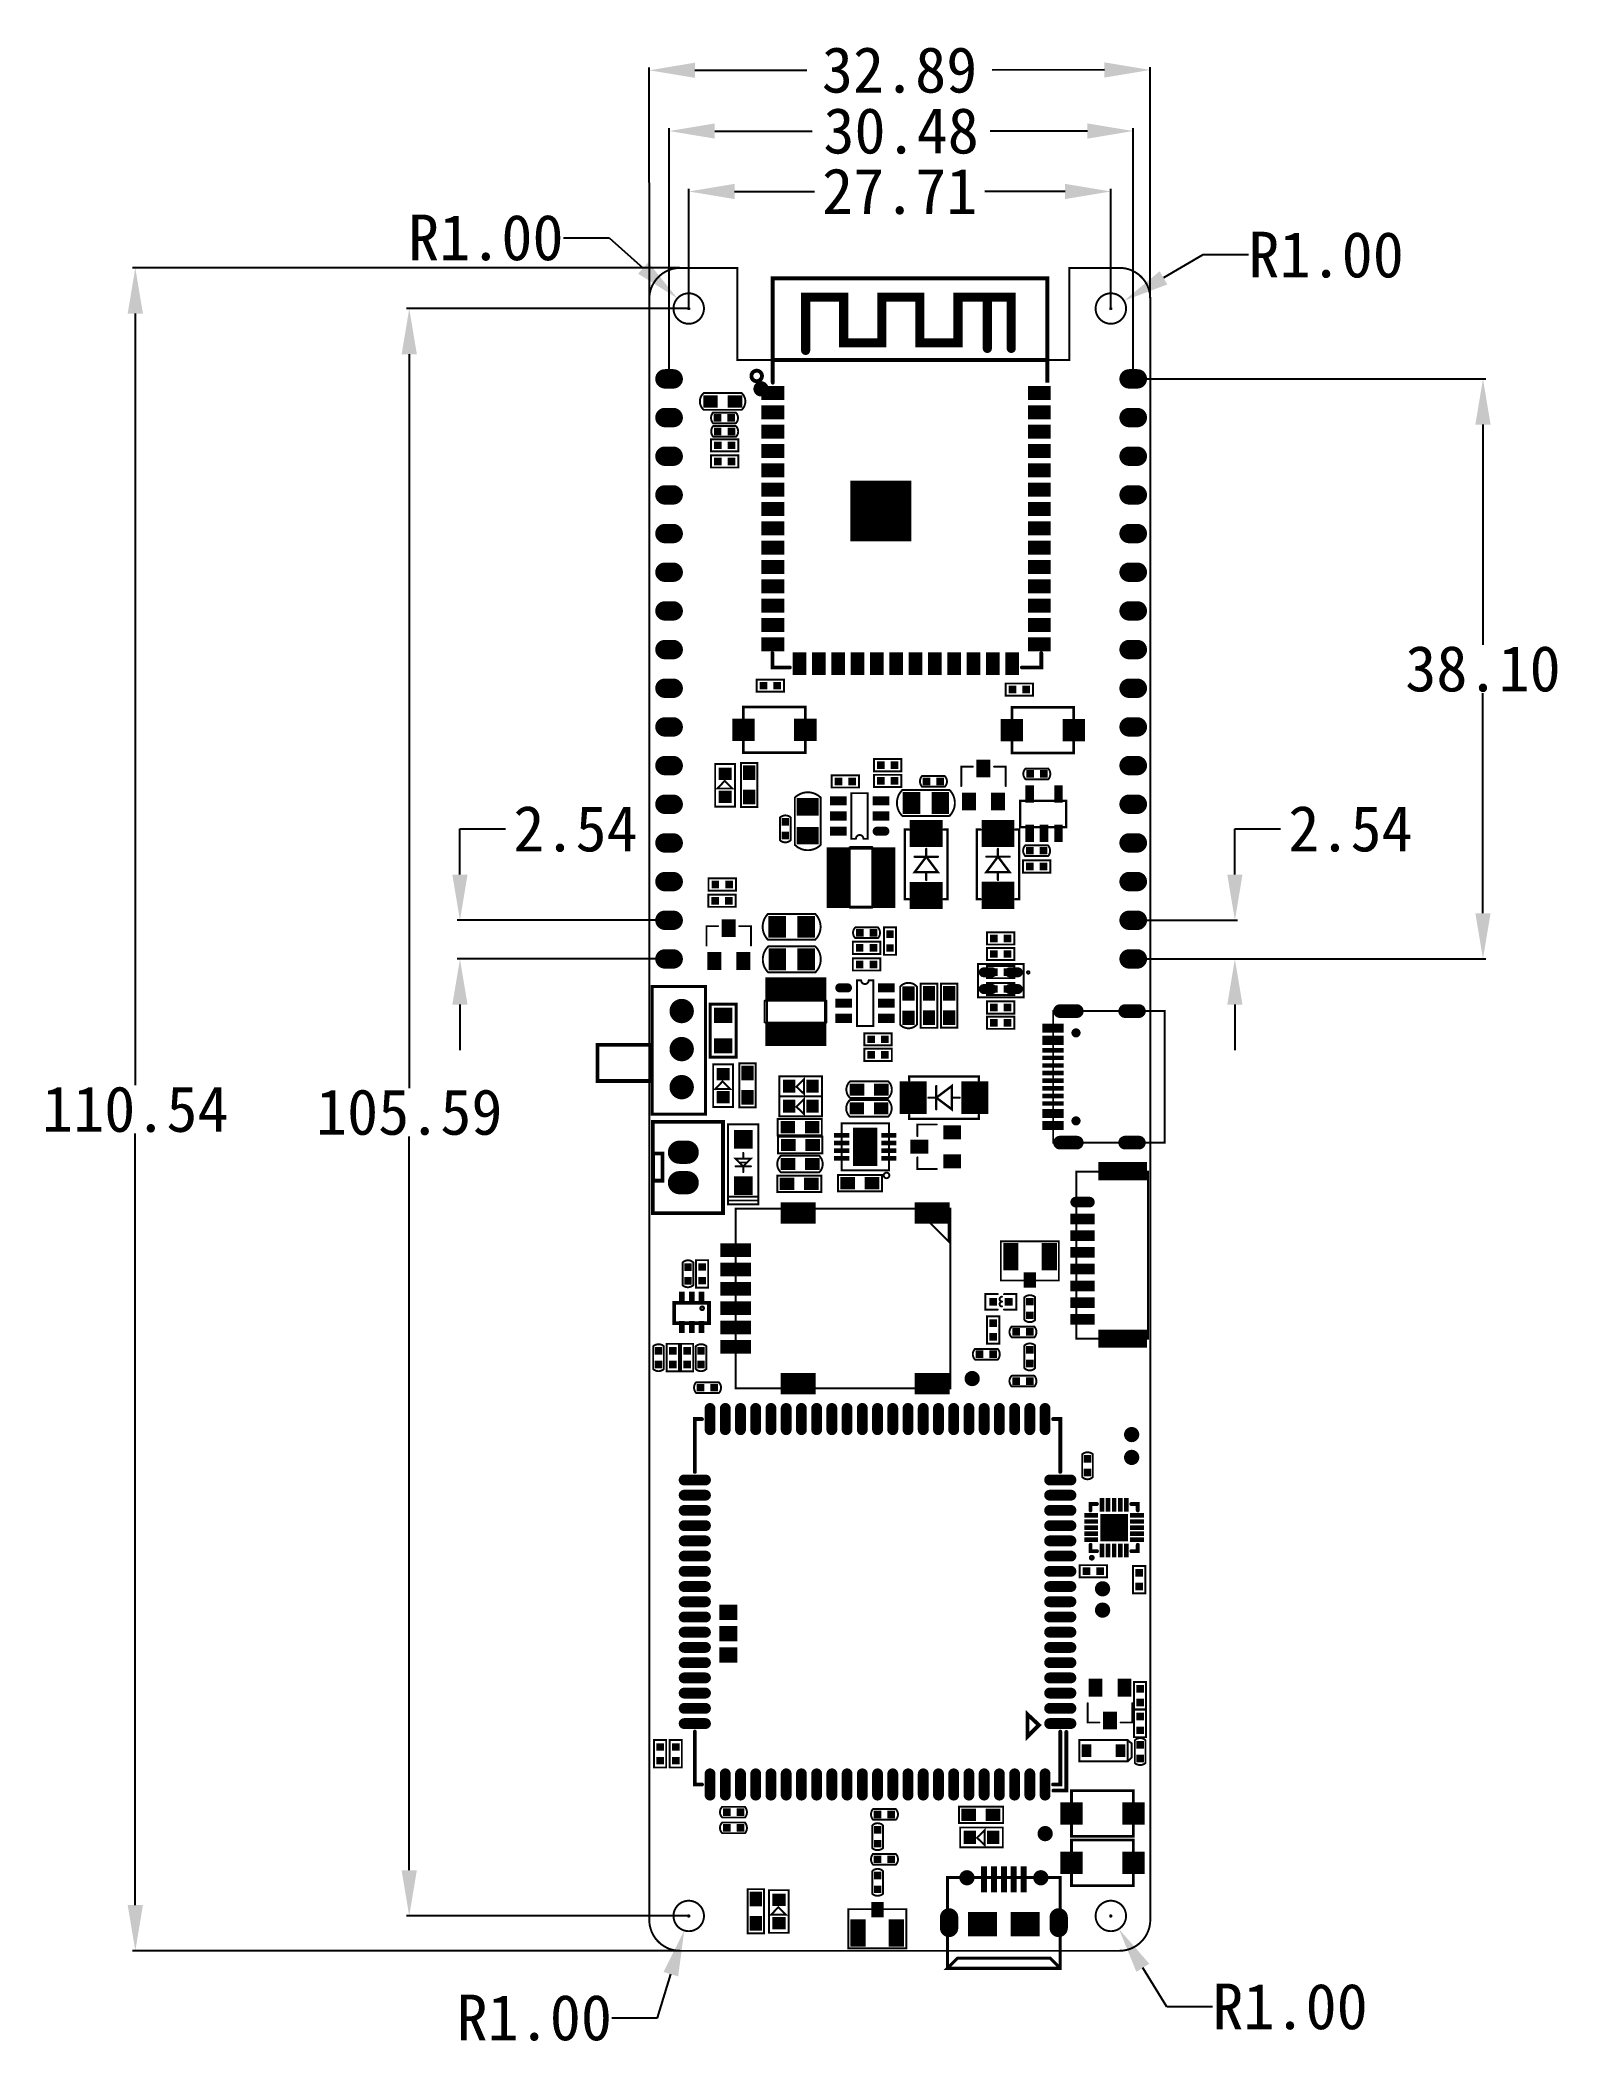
# Model space of a CAD drawing. Extents: x -31 to 69, y 3 to 134.
import ezdxf

# ---------------------------------------------------------------- set-up
doc = ezdxf.new("R2010")
doc.units = 0
doc.header["$MEASUREMENT"] = 0
doc.linetypes.add('KEEPOUT_00001000$0', pattern=[2, 1, 1])
doc.layers.get('0').update_dxf_attribs({"linetype": 'CONTINUOUS'})
doc.layers.get('Defpoints').update_dxf_attribs({"linetype": 'CONTINUOUS'})
for name, color, linetype in [('BOARD_CUTOUT_00', 254, 'CONTINUOUS'), ('BOARD_OUTLINE_00', 254, 'CONTINUOUS'), ('DRIL_NPLTE_THRU_01', 16, 'CONTINUOUS'), ('DRIL_NPLTE_THRU_02', 96, 'CONTINUOUS'), ('DRIL_NPLTE_THRU_03', 56, 'CONTINUOUS'), ('DRIL_NPLTE_THRU_04', 176, 'CONTINUOUS'), ('DRIL_PLTE_THRU_01', 16, 'CONTINUOUS'), ('DRIL_PLTE_THRU_02', 96, 'CONTINUOUS'), ('DRIL_PLTE_THRU_03', 56, 'CONTINUOUS'), ('DRIL_PLTE_THRU_04', 176, 'CONTINUOUS'), ('DRIL_SYMBOL', 254, 'CONTINUOUS'), ('KEEPOUT_01', 130, 'CONTINUOUS'), ('PADS_BOT', 5, 'CONTINUOUS'), ('PADS_INNER', 1, 'CONTINUOUS'), ('PADS_TOP', 1, 'CONTINUOUS'), ('PADS_XR_121', 176, 'CONTINUOUS'), ('PADS_XR_123', 183, 'CONTINUOUS'), ('PART_TOP_2DLINE_00', 254, 'CONTINUOUS'), ('PART_TOP_2DLINE_01', 254, 'CONTINUOUS'), ('PART_TOP_2DLINE_120', 6, 'CONTINUOUS'), ('PART_TOP_2DLINE_126', 254, 'CONTINUOUS')]:
    doc.layers.add(name, color=color, linetype=linetype)
doc.dimstyles.get("Standard").update_dxf_attribs({"dimtxt": 3, "dimasz": 3, "dimexe": 0.18, "dimexo": 0.0625, "dimgap": 0.09, "dimtad": 0, "dimtih": 1, "dimtoh": 1, "dimzin": 0, "dimdsep": 46, "dimtxsty": 'Standard', "dimcen": 0.09, "dimclrd": 3, "dimclre": 3, "dimclrt": 3, "dimadec": 0, "dimazin": 0, "dimtfac": 1, "dimtofl": 0, "dimtmove": 0, "dimatfit": 3, "dimfxl": 1, "dimtolj": 1, "dimtzin": 0, "dimarcsym": 0})

msp = doc.modelspace()

# ---------------------------------------------------------------- blocks, each defined once
blk = doc.blocks.new('SMOOTH_0$127')
at = {"const_width": 0.0635}
blk.add_lwpolyline([(-0.03175, 0, 1), (0.03175, 0, 1)], format="xyb", close=True, dxfattribs=at)
blk = doc.blocks.new('BOARD_95')
at = {"layer": 'BOARD_CUTOUT_00', "const_width": 0.127}
for points in [[(-24.76, -2.67, 1), (-26.76, -2.67, 1)], [(2.96, -2.67, 1), (0.96, -2.67, 1)], [(-24.76, -108.25, 1), (-26.76, -108.25, 1)], [(2.96, -108.25, 1), (0.96, -108.25, 1)]]:
    blk.add_lwpolyline(points, format="xyb", close=True, dxfattribs=at)
at = {"layer": 'BOARD_OUTLINE_00', "const_width": 0.127}
blk.add_lwpolyline([(-0.76, 0), (2.53, 0, -0.414214), (4.55, -2.02), (4.55, -108.51, -0.414214), (2.51, -110.54), (-26.31, -110.54, -0.414214), (-28.35, -108.51), (-28.35, -2.04, -0.414214), (-26.31, 0), (-22.56, 0), (-22.56, -6.05), (-0.76, -6.05)], format="xyb", close=True, dxfattribs=at)
at = {"layer": 'BOARD_OUTLINE_00'}
for p in [(-0.76, 0), (2.53, 0)]:
    blk.add_blockref('SMOOTH_0$127', p, dxfattribs=at)
blk = doc.blocks.new('DRIL_SYMBOL_0$899922')
at = {"layer": 'DRIL_SYMBOL', "const_width": 0.0508}
for points in [[(-0.254, 0), (0.254, 0)], [(0, -0.254), (0, 0.254)]]:
    blk.add_lwpolyline(points, dxfattribs=at)
blk = doc.blocks.new('DRIL_HOLE_0$899922')
at = {"const_width": 0.44996}
blk.add_lwpolyline([(-0.22498, 0, 1), (0.22498, 0, 1)], format="xyb", close=True, dxfattribs=at)
blk.add_blockref('DRIL_SYMBOL_0$899922', (0, 0))
blk = doc.blocks.new('PAD_0')
at = {"const_width": 0.635}
blk.add_lwpolyline([(-0.27, -0.32), (0.27, -0.32, 1), (0.27, 0.32), (-0.27, 0.32, 1)], format="xyb", close=True, dxfattribs=at)
blk = doc.blocks.new('STK_TOP_684')
at = {"layer": 'DRIL_PLTE_THRU_01'}
blk.add_blockref('DRIL_HOLE_0$899922', (0, 0), dxfattribs=at)
at = {"layer": 'DRIL_PLTE_THRU_02'}
blk.add_blockref('DRIL_HOLE_0$899922', (0, 0), dxfattribs=at)
at = {"layer": 'DRIL_PLTE_THRU_03'}
blk.add_blockref('DRIL_HOLE_0$899922', (0, 0), dxfattribs=at)
at = {"layer": 'DRIL_PLTE_THRU_04'}
blk.add_blockref('DRIL_HOLE_0$899922', (0, 0), dxfattribs=at)
at = {"layer": 'PADS_BOT', "rotation": 90}
blk.add_blockref('PAD_0', (0, 0), dxfattribs=at)
at = {"layer": 'PADS_INNER', "rotation": 90}
blk.add_blockref('PAD_0', (0, 0), dxfattribs=at)
at = {"layer": 'PADS_TOP', "rotation": 90}
blk.add_blockref('PAD_0', (0, 0), dxfattribs=at)
blk = doc.blocks.new('SYM_TOP_17')
for p in [(0, 0), (2.54, 0), (5.08, 0), (7.62, 0), (10.16, 0), (12.7, 0), (15.24, 0), (17.78, 0), (20.32, 0), (22.86, 0), (25.4, 0), (27.94, 0), (30.48, 0), (33.02, 0), (35.56, 0), (38.1, 0)]:
    blk.add_blockref('STK_TOP_684', p)
blk = doc.blocks.new('PART_TOP_0')
blk.add_blockref('SYM_TOP_17', (0, 0))
blk = doc.blocks.new('PART_TOP_1')
blk.add_blockref('SYM_TOP_17', (0, 0))
blk = doc.blocks.new('SMOOTH_0$254')
at = {"const_width": 0.127}
blk.add_lwpolyline([(-0.0635, 0, 1), (0.0635, 0, 1)], format="xyb", close=True, dxfattribs=at)
blk = doc.blocks.new('PART_BODY_TOP_78')
at = {"layer": 'PART_TOP_2DLINE_126', "const_width": 0.254}
for points in [[(3, -2), (3, 2.6), (-3, 2.6), (-3, -2)], [(-0.9144, -1.3716), (0.8636, -1.3716), (0.8636, -1.9812), (-0.9144, -1.9812)]]:
    blk.add_lwpolyline(points, close=True, dxfattribs=at)
at = {"layer": 'PART_TOP_2DLINE_126'}
for p in [(-3, 2.6), (3, 2.6), (-0.9144, -1.3716), (0.8636, -1.3716), (-3, -2), (-0.9144, -1.9812), (0.8636, -1.9812), (3, -2)]:
    blk.add_blockref('SMOOTH_0$254', p, dxfattribs=at)
blk = doc.blocks.new('DRIL_SYMBOL_0$889')
at = {"layer": 'DRIL_SYMBOL', "const_width": 0.0508}
for points in [[(-0.254, 0), (0.254, 0)], [(0, -0.254), (0, 0.254)]]:
    blk.add_lwpolyline(points, dxfattribs=at)
blk = doc.blocks.new('DRIL_HOLE_0$889')
at = {"const_width": 0.4445}
blk.add_lwpolyline([(-0.22225, 0, 1), (0.22225, 0, 1)], format="xyb", close=True, dxfattribs=at)
blk.add_blockref('DRIL_SYMBOL_0$889', (0, 0))
blk = doc.blocks.new('PAD_1')
at = {"const_width": 0.762}
blk.add_lwpolyline([(-0.254, -0.381), (0.254, -0.381, 1), (0.254, 0.381), (-0.254, 0.381, 1)], format="xyb", close=True, dxfattribs=at)
blk = doc.blocks.new('STK_TOP_651')
at = {"layer": 'DRIL_PLTE_THRU_01'}
blk.add_blockref('DRIL_HOLE_0$889', (0, 0), dxfattribs=at)
at = {"layer": 'DRIL_PLTE_THRU_02'}
blk.add_blockref('DRIL_HOLE_0$889', (0, 0), dxfattribs=at)
at = {"layer": 'DRIL_PLTE_THRU_03'}
blk.add_blockref('DRIL_HOLE_0$889', (0, 0), dxfattribs=at)
at = {"layer": 'DRIL_PLTE_THRU_04'}
blk.add_blockref('DRIL_HOLE_0$889', (0, 0), dxfattribs=at)
at = {"layer": 'PADS_BOT', "rotation": 90}
blk.add_blockref('PAD_1', (0, 0), dxfattribs=at)
at = {"layer": 'PADS_INNER', "rotation": 90}
blk.add_blockref('PAD_1', (0, 0), dxfattribs=at)
at = {"layer": 'PADS_TOP', "rotation": 90}
blk.add_blockref('PAD_1', (0, 0), dxfattribs=at)
blk = doc.blocks.new('SYM_TOP_23')
for name, p in [('PART_BODY_TOP_78', (0, 0)), ('STK_TOP_651', (-1, 0)), ('STK_TOP_651', (1, 0))]:
    blk.add_blockref(name, p)
blk = doc.blocks.new('PART_TOP_3')
blk.add_blockref('SYM_TOP_23', (0, 0))
blk = doc.blocks.new('PART_BODY_TOP_63')
at = {"layer": 'PART_TOP_2DLINE_126', "const_width": 0.127}
blk.add_lwpolyline([(-1.5, -1.1), (-1.5, 1.1), (1.5, 1.1), (1.5, -1.1)], close=True, dxfattribs=at)
blk.add_lwpolyline([(-1.88, -0.54, 1), (-1.72, -0.54, 1)], format="xyb", close=True, dxfattribs=at)
at = {"layer": 'PART_TOP_2DLINE_126'}
for p in [(-1.5, 1.1), (1.5, 1.1), (-1.5, -1.1), (1.5, -1.1)]:
    blk.add_blockref('SMOOTH_0$127', p, dxfattribs=at)
blk = doc.blocks.new('DRIL_HOLE_0')
blk.add_lwpolyline([(0, 0, 1), (0, 0, 1)], format="xyb", close=True)
blk = doc.blocks.new('PAD_2')
blk.add_lwpolyline([(0, 0, 1), (0, 0, 1)], format="xyb", close=True)
blk = doc.blocks.new('PAD_3')
at = {"const_width": 0.325}
blk.add_lwpolyline([(-0.275, -0.1625), (0.275, -0.1625, 1), (0.275, 0.1625), (-0.275, 0.1625, 1)], format="xyb", close=True, dxfattribs=at)
blk = doc.blocks.new('STK_TOP_140')
at = {"layer": 'DRIL_PLTE_THRU_01'}
blk.add_blockref('DRIL_HOLE_0', (0, 0), dxfattribs=at)
at = {"layer": 'DRIL_PLTE_THRU_02'}
blk.add_blockref('DRIL_HOLE_0', (0, 0), dxfattribs=at)
at = {"layer": 'DRIL_PLTE_THRU_03'}
blk.add_blockref('DRIL_HOLE_0', (0, 0), dxfattribs=at)
at = {"layer": 'DRIL_PLTE_THRU_04'}
blk.add_blockref('DRIL_HOLE_0', (0, 0), dxfattribs=at)
at = {"layer": 'PADS_BOT'}
blk.add_blockref('PAD_2', (0, 0), dxfattribs=at)
at = {"layer": 'PADS_INNER'}
blk.add_blockref('PAD_2', (0, 0), dxfattribs=at)
at = {"layer": 'PADS_TOP'}
blk.add_blockref('PAD_3', (0, 0), dxfattribs=at)
blk = doc.blocks.new('SYM_TOP_8')
for name, p in [('PART_BODY_TOP_63', (0, 0)), ('STK_TOP_140', (-0.85, 0.55)), ('STK_TOP_140', (0.85, 0.55)), ('STK_TOP_140', (-0.85, -0.55)), ('STK_TOP_140', (0.85, -0.55))]:
    blk.add_blockref(name, p)
blk = doc.blocks.new('PART_TOP_4')
blk.add_blockref('SYM_TOP_8', (0, 0))
blk = doc.blocks.new('PART_BODY_TOP_67')
at = {"layer": 'PART_TOP_2DLINE_126', "const_width": 0.127}
blk.add_lwpolyline([(-0.762, 3.2004), (1.8034, 3.2004), (1.8034, -0.6096), (-0.762, -0.6096)], close=True, dxfattribs=at)
at = {"layer": 'PART_TOP_2DLINE_126'}
for p in [(-0.762, 3.2004), (1.8034, 3.2004), (-0.762, -0.6096), (1.8034, -0.6096)]:
    blk.add_blockref('SMOOTH_0$127', p, dxfattribs=at)
blk = doc.blocks.new('PAD_4')
at = {"const_width": 0.8}
blk.add_lwpolyline([(-0.5, 0), (0.5, 0)], dxfattribs=at)
blk = doc.blocks.new('STK_TOP_391')
at = {"layer": 'DRIL_PLTE_THRU_01'}
blk.add_blockref('DRIL_HOLE_0', (0, 0), dxfattribs=at)
at = {"layer": 'DRIL_PLTE_THRU_02'}
blk.add_blockref('DRIL_HOLE_0', (0, 0), dxfattribs=at)
at = {"layer": 'DRIL_PLTE_THRU_03'}
blk.add_blockref('DRIL_HOLE_0', (0, 0), dxfattribs=at)
at = {"layer": 'DRIL_PLTE_THRU_04'}
blk.add_blockref('DRIL_HOLE_0', (0, 0), dxfattribs=at)
at = {"layer": 'PADS_BOT'}
blk.add_blockref('PAD_2', (0, 0), dxfattribs=at)
at = {"layer": 'PADS_INNER'}
blk.add_blockref('PAD_2', (0, 0), dxfattribs=at)
at = {"layer": 'PADS_TOP'}
blk.add_blockref('PAD_4', (0, 0), dxfattribs=at)
blk = doc.blocks.new('PAD_5')
at = {"const_width": 1}
blk.add_lwpolyline([(-0.9, 0), (0.9, 0)], dxfattribs=at)
blk = doc.blocks.new('STK_TOP_390')
at = {"layer": 'DRIL_PLTE_THRU_01'}
blk.add_blockref('DRIL_HOLE_0', (0, 0), dxfattribs=at)
at = {"layer": 'DRIL_PLTE_THRU_02'}
blk.add_blockref('DRIL_HOLE_0', (0, 0), dxfattribs=at)
at = {"layer": 'DRIL_PLTE_THRU_03'}
blk.add_blockref('DRIL_HOLE_0', (0, 0), dxfattribs=at)
at = {"layer": 'DRIL_PLTE_THRU_04'}
blk.add_blockref('DRIL_HOLE_0', (0, 0), dxfattribs=at)
at = {"layer": 'PADS_BOT'}
blk.add_blockref('PAD_2', (0, 0), dxfattribs=at)
at = {"layer": 'PADS_INNER'}
blk.add_blockref('PAD_2', (0, 0), dxfattribs=at)
at = {"layer": 'PADS_TOP'}
blk.add_blockref('PAD_5', (0, 0), dxfattribs=at)
blk = doc.blocks.new('SYM_TOP_12')
for name, p in [('PART_BODY_TOP_67', (0, 0)), ('STK_TOP_390', (0.8, 2.54)), ('STK_TOP_391', (-0.73, 1.3)), ('STK_TOP_390', (0.8, 0.02))]:
    blk.add_blockref(name, p)
blk = doc.blocks.new('PART_TOP_5')
blk.add_blockref('SYM_TOP_12', (0, 0))
blk = doc.blocks.new('PART_TOP_6')
blk.add_blockref('SYM_TOP_12', (0, 0))
blk = doc.blocks.new('PART_BODY_TOP_58')
at = {"layer": 'PART_TOP_2DLINE_126', "const_width": 0.127}
blk.add_lwpolyline([(0.75, -0.35, 0.414214), (0.75, 0.35), (-0.75, 0.35, 0.373387), (-0.74, -0.35)], format="xyb", close=True, dxfattribs=at)
at = {"layer": 'PART_TOP_2DLINE_126'}
for p in [(-0.75, 0.35), (0.75, 0.35), (-0.74, -0.35), (0.75, -0.35)]:
    blk.add_blockref('SMOOTH_0$127', p, dxfattribs=at)
blk = doc.blocks.new('PAD_6')
at = {"const_width": 0.5}
blk.add_lwpolyline([(-0.25, 0), (0.25, 0)], dxfattribs=at)
blk = doc.blocks.new('STK_TOP_6')
at = {"layer": 'DRIL_PLTE_THRU_01'}
blk.add_blockref('DRIL_HOLE_0', (0, 0), dxfattribs=at)
at = {"layer": 'DRIL_PLTE_THRU_02'}
blk.add_blockref('DRIL_HOLE_0', (0, 0), dxfattribs=at)
at = {"layer": 'DRIL_PLTE_THRU_03'}
blk.add_blockref('DRIL_HOLE_0', (0, 0), dxfattribs=at)
at = {"layer": 'DRIL_PLTE_THRU_04'}
blk.add_blockref('DRIL_HOLE_0', (0, 0), dxfattribs=at)
at = {"layer": 'PADS_BOT'}
blk.add_blockref('PAD_2', (0, 0), dxfattribs=at)
at = {"layer": 'PADS_INNER'}
blk.add_blockref('PAD_2', (0, 0), dxfattribs=at)
at = {"layer": 'PADS_TOP'}
blk.add_blockref('PAD_6', (0, 0), dxfattribs=at)
blk = doc.blocks.new('SYM_TOP_3')
for name, p in [('STK_TOP_6', (-0.45, 0)), ('PART_BODY_TOP_58', (0, 0)), ('STK_TOP_6', (0.45, 0))]:
    blk.add_blockref(name, p)
blk = doc.blocks.new('PART_TOP_7')
blk.add_blockref('SYM_TOP_3', (0, 0))
blk = doc.blocks.new('PART_TOP_8')
blk.add_blockref('SYM_TOP_3', (0, 0))
blk = doc.blocks.new('PART_TOP_9')
blk.add_blockref('SYM_TOP_3', (0, 0))
blk = doc.blocks.new('PART_TOP_10')
blk.add_blockref('SYM_TOP_3', (0, 0))
blk = doc.blocks.new('PART_TOP_11')
blk.add_blockref('SYM_TOP_3', (0, 0))
blk = doc.blocks.new('PART_TOP_12')
blk.add_blockref('SYM_TOP_3', (0, 0))
blk = doc.blocks.new('PART_TOP_13')
blk.add_blockref('SYM_TOP_3', (0, 0))
blk = doc.blocks.new('PART_TOP_14')
blk.add_blockref('SYM_TOP_3', (0, 0))
blk = doc.blocks.new('PART_TOP_15')
blk.add_blockref('SYM_TOP_3', (0, 0))
blk = doc.blocks.new('PART_TOP_17')
blk.add_blockref('SYM_TOP_3', (0, 0))
blk = doc.blocks.new('PART_TOP_19')
blk.add_blockref('SYM_TOP_3', (0, 0))
blk = doc.blocks.new('PART_TOP_20')
blk.add_blockref('SYM_TOP_3', (0, 0))
blk = doc.blocks.new('PART_BODY_TOP_64')
at = {"layer": 'PART_TOP_2DLINE_126', "const_width": 0.127}
blk.add_lwpolyline([(1.24, -0.56, 0.432739), (1.24, 0.54), (-1.26, 0.54, 0.450467), (-1.26, -0.56)], format="xyb", close=True, dxfattribs=at)
at = {"layer": 'PART_TOP_2DLINE_126'}
for p in [(-1.26, 0.54), (1.24, 0.54), (-1.26, -0.56), (1.24, -0.56)]:
    blk.add_blockref('SMOOTH_0$127', p, dxfattribs=at)
blk = doc.blocks.new('PAD_7')
at = {"const_width": 0.8}
blk.add_lwpolyline([(-0.48, 0), (0.48, 0)], dxfattribs=at)
blk = doc.blocks.new('STK_TOP_236')
at = {"layer": 'DRIL_PLTE_THRU_01'}
blk.add_blockref('DRIL_HOLE_0', (0, 0), dxfattribs=at)
at = {"layer": 'DRIL_PLTE_THRU_02'}
blk.add_blockref('DRIL_HOLE_0', (0, 0), dxfattribs=at)
at = {"layer": 'DRIL_PLTE_THRU_03'}
blk.add_blockref('DRIL_HOLE_0', (0, 0), dxfattribs=at)
at = {"layer": 'DRIL_PLTE_THRU_04'}
blk.add_blockref('DRIL_HOLE_0', (0, 0), dxfattribs=at)
at = {"layer": 'PADS_BOT'}
blk.add_blockref('PAD_2', (0, 0), dxfattribs=at)
at = {"layer": 'PADS_INNER'}
blk.add_blockref('PAD_2', (0, 0), dxfattribs=at)
at = {"layer": 'PADS_TOP'}
blk.add_blockref('PAD_7', (0, 0), dxfattribs=at)
blk = doc.blocks.new('SYM_TOP_9')
for name, p in [('STK_TOP_236', (-0.81, -0.01)), ('PART_BODY_TOP_64', (0, 0)), ('STK_TOP_236', (0.79, -0.01))]:
    blk.add_blockref(name, p)
blk = doc.blocks.new('PART_TOP_22')
blk.add_blockref('SYM_TOP_9', (0, 0))
blk = doc.blocks.new('PART_TOP_23')
blk.add_blockref('SYM_TOP_9', (0, 0))
blk = doc.blocks.new('PART_TOP_25')
blk.add_blockref('SYM_TOP_9', (0, 0))
blk = doc.blocks.new('PART_TOP_26')
blk.add_blockref('SYM_TOP_9', (0, 0))
blk = doc.blocks.new('PART_BODY_TOP_59')
at = {"layer": 'PART_TOP_2DLINE_126', "const_width": 0.127}
blk.add_lwpolyline([(-1.55, 0.85, 0.414214), (-1.55, -0.85), (1.55, -0.85, 0.414214), (1.55, 0.85)], format="xyb", close=True, dxfattribs=at)
at = {"layer": 'PART_TOP_2DLINE_126'}
for p in [(-1.55, 0.85), (1.55, 0.85), (-1.55, -0.85), (1.55, -0.85)]:
    blk.add_blockref('SMOOTH_0$127', p, dxfattribs=at)
blk = doc.blocks.new('PAD_8')
at = {"const_width": 1.15}
blk.add_lwpolyline([(-0.72, 0), (0.72, 0)], dxfattribs=at)
blk = doc.blocks.new('STK_TOP_7')
at = {"layer": 'DRIL_PLTE_THRU_01'}
blk.add_blockref('DRIL_HOLE_0', (0, 0), dxfattribs=at)
at = {"layer": 'DRIL_PLTE_THRU_02'}
blk.add_blockref('DRIL_HOLE_0', (0, 0), dxfattribs=at)
at = {"layer": 'DRIL_PLTE_THRU_03'}
blk.add_blockref('DRIL_HOLE_0', (0, 0), dxfattribs=at)
at = {"layer": 'DRIL_PLTE_THRU_04'}
blk.add_blockref('DRIL_HOLE_0', (0, 0), dxfattribs=at)
at = {"layer": 'PADS_BOT'}
blk.add_blockref('PAD_2', (0, 0), dxfattribs=at)
at = {"layer": 'PADS_INNER'}
blk.add_blockref('PAD_2', (0, 0), dxfattribs=at)
at = {"layer": 'PADS_TOP', "rotation": 90}
blk.add_blockref('PAD_8', (0, 0), dxfattribs=at)
blk = doc.blocks.new('SYM_TOP_4')
for name, p in [('PART_BODY_TOP_59', (0, 0)), ('STK_TOP_7', (-0.95, 0)), ('STK_TOP_7', (0.95, 0))]:
    blk.add_blockref(name, p)
blk = doc.blocks.new('PART_TOP_29')
blk.add_blockref('SYM_TOP_4', (0, 0))
blk = doc.blocks.new('PART_TOP_30')
blk.add_blockref('SYM_TOP_4', (0, 0))
blk = doc.blocks.new('PART_BODY_TOP_90')
at = {"layer": 'PART_TOP_2DLINE_126', "const_width": 0.127}
blk.add_lwpolyline([(-1.580162, 1.8796, 1), (-1.213838, 1.8796, 1)], format="xyb", close=True, dxfattribs=at)
blk.add_lwpolyline([(-1.55, 1.55), (1.55, 1.55), (1.55, -1.55), (-1.55, -1.55)], close=True, dxfattribs=at)
at = {"layer": 'PART_TOP_2DLINE_126'}
for p in [(-1.55, 1.55), (1.55, 1.55), (-1.55, -1.55), (1.55, -1.55)]:
    blk.add_blockref('SMOOTH_0$127', p, dxfattribs=at)
blk = doc.blocks.new('PAD_9')
at = {"const_width": 0.3}
blk.add_lwpolyline([(-0.5, 0), (0.5, 0)], dxfattribs=at)
blk = doc.blocks.new('STK_TOP_807')
at = {"layer": 'DRIL_NPLTE_THRU_01'}
blk.add_blockref('DRIL_HOLE_0', (0, 0), dxfattribs=at)
at = {"layer": 'DRIL_NPLTE_THRU_02'}
blk.add_blockref('DRIL_HOLE_0', (0, 0), dxfattribs=at)
at = {"layer": 'DRIL_NPLTE_THRU_03'}
blk.add_blockref('DRIL_HOLE_0', (0, 0), dxfattribs=at)
at = {"layer": 'DRIL_NPLTE_THRU_04'}
blk.add_blockref('DRIL_HOLE_0', (0, 0), dxfattribs=at)
at = {"layer": 'PADS_BOT'}
blk.add_blockref('PAD_2', (0, 0), dxfattribs=at)
at = {"layer": 'PADS_INNER'}
blk.add_blockref('PAD_2', (0, 0), dxfattribs=at)
at = {"layer": 'PADS_TOP'}
blk.add_blockref('PAD_9', (0, 0), dxfattribs=at)
blk = doc.blocks.new('PAD_10')
at = {"const_width": 1.6}
blk.add_lwpolyline([(-1.25, 0), (1.25, 0)], dxfattribs=at)
blk = doc.blocks.new('STK_TOP_808')
at = {"layer": 'DRIL_NPLTE_THRU_01'}
blk.add_blockref('DRIL_HOLE_0', (0, 0), dxfattribs=at)
at = {"layer": 'DRIL_NPLTE_THRU_02'}
blk.add_blockref('DRIL_HOLE_0', (0, 0), dxfattribs=at)
at = {"layer": 'DRIL_NPLTE_THRU_03'}
blk.add_blockref('DRIL_HOLE_0', (0, 0), dxfattribs=at)
at = {"layer": 'DRIL_NPLTE_THRU_04'}
blk.add_blockref('DRIL_HOLE_0', (0, 0), dxfattribs=at)
at = {"layer": 'PADS_BOT'}
blk.add_blockref('PAD_2', (0, 0), dxfattribs=at)
at = {"layer": 'PADS_INNER'}
blk.add_blockref('PAD_2', (0, 0), dxfattribs=at)
at = {"layer": 'PADS_TOP', "rotation": 90}
blk.add_blockref('PAD_10', (0, 0), dxfattribs=at)
blk = doc.blocks.new('SYM_TOP_29')
for name, p in [('PART_BODY_TOP_90', (0, 0)), ('STK_TOP_808', (0, 0)), ('STK_TOP_807', (-1.55, 0.75)), ('STK_TOP_807', (-1.55, 0.25)), ('STK_TOP_807', (1.55, 0.75)), ('STK_TOP_807', (1.55, 0.25)), ('STK_TOP_807', (-1.55, -0.25)), ('STK_TOP_807', (-1.55, -0.75)), ('STK_TOP_807', (1.55, -0.25)), ('STK_TOP_807', (1.55, -0.75))]:
    blk.add_blockref(name, p)
blk = doc.blocks.new('PART_TOP_31')
blk.add_blockref('SYM_TOP_29', (0, 0))
blk = doc.blocks.new('SMOOTH_0$1524')
at = {"const_width": 0.0762}
blk.add_lwpolyline([(-0.0381, 0, 1), (0.0381, 0, 1)], format="xyb", close=True, dxfattribs=at)
blk = doc.blocks.new('PART_BODY_TOP_82')
at = {"layer": 'PART_TOP_2DLINE_00', "const_width": 0.152}
for points in [[(-2.286, 1.143), (-2.286, 1.397), (2.286, 1.397), (2.286, 1.143)], [(-0.508, 0), (-1.016, 0)], [(0.508, 0.762), (0.508, -0.762)], [(0.508, 0), (1.016, 0)], [(-2.286, -1.143), (-2.286, -1.397), (2.286, -1.397), (2.286, -1.143)]]:
    blk.add_lwpolyline(points, dxfattribs=at)
blk.add_lwpolyline([(-0.508, 0.762), (-0.508, -0.762), (0.508, 0)], close=True, dxfattribs=at)
at = {"layer": 'PART_TOP_2DLINE_00'}
for p in [(-2.286, 1.397), (2.286, 1.397), (-2.286, 1.143), (-1.016, 0), (-0.508, 0.762), (-0.508, 0), (0.508, 0.762), (0.508, 0), (0.508, 0), (1.016, 0), (2.286, 1.143), (-2.286, -1.143), (-0.508, -0.762), (0.508, -0.762), (2.286, -1.143), (-2.286, -1.397), (2.286, -1.397)]:
    blk.add_blockref('SMOOTH_0$1524', p, dxfattribs=at)
blk = doc.blocks.new('PAD_11')
at = {"const_width": 1.778}
blk.add_lwpolyline([(-1.0795, 0), (1.0795, 0)], dxfattribs=at)
blk = doc.blocks.new('STK_TOP_481')
at = {"layer": 'DRIL_PLTE_THRU_01'}
blk.add_blockref('DRIL_HOLE_0', (0, 0), dxfattribs=at)
at = {"layer": 'DRIL_PLTE_THRU_02'}
blk.add_blockref('DRIL_HOLE_0', (0, 0), dxfattribs=at)
at = {"layer": 'DRIL_PLTE_THRU_03'}
blk.add_blockref('DRIL_HOLE_0', (0, 0), dxfattribs=at)
at = {"layer": 'DRIL_PLTE_THRU_04'}
blk.add_blockref('DRIL_HOLE_0', (0, 0), dxfattribs=at)
at = {"layer": 'PADS_BOT'}
blk.add_blockref('PAD_2', (0, 0), dxfattribs=at)
at = {"layer": 'PADS_INNER'}
blk.add_blockref('PAD_2', (0, 0), dxfattribs=at)
at = {"layer": 'PADS_TOP', "rotation": 90}
blk.add_blockref('PAD_11', (0, 0), dxfattribs=at)
blk = doc.blocks.new('SYM_TOP_24')
for name, p in [('STK_TOP_481', (-2.032, 0)), ('PART_BODY_TOP_82', (0, 0)), ('STK_TOP_481', (2.032, 0))]:
    blk.add_blockref(name, p)
blk = doc.blocks.new('PART_TOP_32')
blk.add_blockref('SYM_TOP_24', (0, 0))
blk = doc.blocks.new('PART_TOP_33')
blk.add_blockref('SYM_TOP_24', (0, 0))
blk = doc.blocks.new('PART_TOP_34')
blk.add_blockref('SYM_TOP_24', (0, 0))
blk = doc.blocks.new('PART_BODY_TOP_84')
at = {"layer": 'KEEPOUT_01', "linetype": 'KEEPOUT_00001000$0'}
blk.add_lwpolyline([(-0.74, 2.03), (0.74, 2.03), (0.74, -1.98), (-0.74, -1.98)], close=True, dxfattribs=at)
at = {"layer": 'PART_TOP_2DLINE_126', "const_width": 0.127}
for points in [[(0.85, 1.9), (-0.85, 1.9)], [(0.85, -1.9), (-0.85, -1.9)]]:
    blk.add_lwpolyline(points, dxfattribs=at)
at = {"layer": 'PART_TOP_2DLINE_126'}
for p in [(-0.85, 1.9), (0.85, 1.9), (-0.85, -1.9), (0.85, -1.9)]:
    blk.add_blockref('SMOOTH_0$127', p, dxfattribs=at)
blk = doc.blocks.new('PAD_12')
at = {"const_width": 1.5}
blk.add_lwpolyline([(-2, 0), (2, 0)], dxfattribs=at)
blk = doc.blocks.new('STK_TOP_17')
at = {"layer": 'DRIL_PLTE_THRU_01'}
blk.add_blockref('DRIL_HOLE_0', (0, 0), dxfattribs=at)
at = {"layer": 'DRIL_PLTE_THRU_02'}
blk.add_blockref('DRIL_HOLE_0', (0, 0), dxfattribs=at)
at = {"layer": 'DRIL_PLTE_THRU_03'}
blk.add_blockref('DRIL_HOLE_0', (0, 0), dxfattribs=at)
at = {"layer": 'DRIL_PLTE_THRU_04'}
blk.add_blockref('DRIL_HOLE_0', (0, 0), dxfattribs=at)
at = {"layer": 'PADS_BOT'}
blk.add_blockref('PAD_2', (0, 0), dxfattribs=at)
at = {"layer": 'PADS_INNER'}
blk.add_blockref('PAD_2', (0, 0), dxfattribs=at)
at = {"layer": 'PADS_TOP', "rotation": 90}
blk.add_blockref('PAD_12', (0, 0), dxfattribs=at)
blk = doc.blocks.new('SYM_TOP_26')
for name, p in [('STK_TOP_17', (-1.5, 0)), ('STK_TOP_17', (1.5, 0)), ('PART_BODY_TOP_84', (0, 0))]:
    blk.add_blockref(name, p)
blk = doc.blocks.new('PART_TOP_37')
blk.add_blockref('SYM_TOP_26', (0, 0))
blk = doc.blocks.new('PART_TOP_38')
blk.add_blockref('SYM_TOP_26', (0, 0))
blk = doc.blocks.new('PART_BODY_TOP_61')
at = {"layer": 'PART_TOP_2DLINE_126', "const_width": 0.127}
blk.add_lwpolyline([(-1.4, 0.66), (1.4, 0.66), (1.4, -0.64), (-1.4, -0.64)], close=True, dxfattribs=at)
blk.add_lwpolyline([(-0.21, 0.51), (-0.21, -0.46), (0.29, 0.04), (-0.21, 0.51)], dxfattribs=at)
at = {"layer": 'PART_TOP_2DLINE_126'}
for p in [(-1.4, 0.66), (-0.21, 0.51), (-0.21, 0.51), (0.29, 0.04), (1.4, 0.66), (-1.4, -0.64), (-0.21, -0.46), (1.4, -0.64)]:
    blk.add_blockref('SMOOTH_0$127', p, dxfattribs=at)
blk = doc.blocks.new('PAD_13')
at = {"const_width": 0.8128}
blk.add_lwpolyline([(-0.4318, 0), (0.4318, 0)], dxfattribs=at)
blk = doc.blocks.new('STK_TOP_18')
at = {"layer": 'DRIL_PLTE_THRU_01'}
blk.add_blockref('DRIL_HOLE_0', (0, 0), dxfattribs=at)
at = {"layer": 'DRIL_PLTE_THRU_02'}
blk.add_blockref('DRIL_HOLE_0', (0, 0), dxfattribs=at)
at = {"layer": 'DRIL_PLTE_THRU_03'}
blk.add_blockref('DRIL_HOLE_0', (0, 0), dxfattribs=at)
at = {"layer": 'DRIL_PLTE_THRU_04'}
blk.add_blockref('DRIL_HOLE_0', (0, 0), dxfattribs=at)
at = {"layer": 'PADS_BOT'}
blk.add_blockref('PAD_2', (0, 0), dxfattribs=at)
at = {"layer": 'PADS_INNER'}
blk.add_blockref('PAD_2', (0, 0), dxfattribs=at)
at = {"layer": 'PADS_TOP', "rotation": 90}
blk.add_blockref('PAD_13', (0, 0), dxfattribs=at)
blk = doc.blocks.new('SYM_TOP_6')
for name, p in [('PART_BODY_TOP_61', (0, 0)), ('STK_TOP_18', (-0.762, 0)), ('STK_TOP_18', (0.762, 0))]:
    blk.add_blockref(name, p)
blk = doc.blocks.new('PART_TOP_39')
blk.add_blockref('SYM_TOP_6', (0, 0))
blk = doc.blocks.new('PART_TOP_40')
blk.add_blockref('SYM_TOP_6', (0, 0))
blk = doc.blocks.new('PART_TOP_41')
blk.add_blockref('SYM_TOP_6', (0, 0))
blk = doc.blocks.new('PART_TOP_42')
blk.add_blockref('SYM_TOP_6', (0, 0))
blk = doc.blocks.new('PART_TOP_43')
blk.add_blockref('SYM_TOP_6', (0, 0))
blk = doc.blocks.new('PART_TOP_44')
blk.add_blockref('SYM_TOP_6', (0, 0))
blk = doc.blocks.new('PART_BODY_TOP_108')
at = {"layer": 'PART_TOP_2DLINE_126', "const_width": 0.254}
for points in [[(-12.4, 8.55), (-12.4, 12.4), (-11.55, 12.4)], [(-11.53, 12), (-12, 12), (-12, 8.53)], [(12, 8.53), (12, 12), (11.53, 12)], [(-10.05, 8.65), (-9.85, 8.85), (-9.85, 7.4), (-10.6, 8.1), (-10.05, 8.65)], [(-12, -8.53), (-12, -12), (-11.53, -12)], [(11.53, -12), (12, -12), (12, -8.53)]]:
    blk.add_lwpolyline(points, dxfattribs=at)
at = {"layer": 'PART_TOP_2DLINE_126'}
for p in [(-12.4, 12.4), (-12, 12), (-11.55, 12.4), (-11.53, 12), (11.53, 12), (12, 12), (-12.4, 8.55), (-12, 8.53), (-10.6, 8.1), (-10.05, 8.65), (-10.05, 8.65), (-9.85, 8.85), (12, 8.53), (-9.85, 7.4), (-12, -8.53), (12, -8.53), (-12, -12), (-11.53, -12), (11.53, -12), (12, -12)]:
    blk.add_blockref('SMOOTH_0$254', p, dxfattribs=at)
blk = doc.blocks.new('PAD_14')
at = {"const_width": 0.35}
blk.add_lwpolyline([(-0.7, -0.18), (0.7, -0.18, 1), (0.7, 0.18), (-0.7, 0.18, 1)], format="xyb", close=True, dxfattribs=at)
blk = doc.blocks.new('PAD_15')
at = {"const_width": 0.0127}
blk.add_lwpolyline([(0, -0.00635), (0, -0.00635, 1), (0, 0.00635), (0, 0.00635, 1)], format="xyb", close=True, dxfattribs=at)
blk = doc.blocks.new('PAD_16')
at = {"const_width": 0.3}
blk.add_lwpolyline([(-0.7, -0.15), (0.7, -0.15, 1), (0.7, 0.15), (-0.7, 0.15, 1)], format="xyb", close=True, dxfattribs=at)
blk = doc.blocks.new('STK_TOP_885')
at = {"layer": 'DRIL_PLTE_THRU_01'}
blk.add_blockref('DRIL_HOLE_0', (0, 0), dxfattribs=at)
at = {"layer": 'DRIL_PLTE_THRU_02'}
blk.add_blockref('DRIL_HOLE_0', (0, 0), dxfattribs=at)
at = {"layer": 'DRIL_PLTE_THRU_03'}
blk.add_blockref('DRIL_HOLE_0', (0, 0), dxfattribs=at)
at = {"layer": 'DRIL_PLTE_THRU_04'}
blk.add_blockref('DRIL_HOLE_0', (0, 0), dxfattribs=at)
at = {"layer": 'PADS_BOT'}
blk.add_blockref('PAD_2', (0, 0), dxfattribs=at)
at = {"layer": 'PADS_INNER'}
blk.add_blockref('PAD_2', (0, 0), dxfattribs=at)
at = {"layer": 'PADS_TOP'}
blk.add_blockref('PAD_16', (0, 0), dxfattribs=at)
at = {"layer": 'PADS_XR_121'}
blk.add_blockref('PAD_14', (0, 0), dxfattribs=at)
at = {"layer": 'PADS_XR_123'}
blk.add_blockref('PAD_15', (0, 0), dxfattribs=at)
blk = doc.blocks.new('STK_TOP_876')
at = {"layer": 'DRIL_PLTE_THRU_01'}
blk.add_blockref('DRIL_HOLE_0', (0, 0), dxfattribs=at)
at = {"layer": 'DRIL_PLTE_THRU_02'}
blk.add_blockref('DRIL_HOLE_0', (0, 0), dxfattribs=at)
at = {"layer": 'DRIL_PLTE_THRU_03'}
blk.add_blockref('DRIL_HOLE_0', (0, 0), dxfattribs=at)
at = {"layer": 'DRIL_PLTE_THRU_04'}
blk.add_blockref('DRIL_HOLE_0', (0, 0), dxfattribs=at)
at = {"layer": 'PADS_BOT'}
blk.add_blockref('PAD_2', (0, 0), dxfattribs=at)
at = {"layer": 'PADS_INNER'}
blk.add_blockref('PAD_2', (0, 0), dxfattribs=at)
at = {"layer": 'PADS_TOP', "rotation": 90}
blk.add_blockref('PAD_16', (0, 0), dxfattribs=at)
at = {"layer": 'PADS_XR_121', "rotation": 90}
blk.add_blockref('PAD_14', (0, 0), dxfattribs=at)
at = {"layer": 'PADS_XR_123'}
blk.add_blockref('PAD_15', (0, 0), dxfattribs=at)
blk = doc.blocks.new('STK_TOP_877')
at = {"layer": 'DRIL_PLTE_THRU_01'}
blk.add_blockref('DRIL_HOLE_0', (0, 0), dxfattribs=at)
at = {"layer": 'DRIL_PLTE_THRU_02'}
blk.add_blockref('DRIL_HOLE_0', (0, 0), dxfattribs=at)
at = {"layer": 'DRIL_PLTE_THRU_03'}
blk.add_blockref('DRIL_HOLE_0', (0, 0), dxfattribs=at)
at = {"layer": 'DRIL_PLTE_THRU_04'}
blk.add_blockref('DRIL_HOLE_0', (0, 0), dxfattribs=at)
at = {"layer": 'PADS_BOT'}
blk.add_blockref('PAD_2', (0, 0), dxfattribs=at)
at = {"layer": 'PADS_INNER'}
blk.add_blockref('PAD_2', (0, 0), dxfattribs=at)
at = {"layer": 'PADS_TOP', "rotation": 90}
blk.add_blockref('PAD_16', (0, 0), dxfattribs=at)
at = {"layer": 'PADS_XR_121', "rotation": 90}
blk.add_blockref('PAD_14', (0, 0), dxfattribs=at)
at = {"layer": 'PADS_XR_123'}
blk.add_blockref('PAD_15', (0, 0), dxfattribs=at)
blk = doc.blocks.new('PAD_17')
at = {"const_width": 1}
blk.add_lwpolyline([(-0.6, 0), (0.6, 0)], dxfattribs=at)
blk = doc.blocks.new('PAD_18')
at = {"const_width": 0.0254}
blk.add_lwpolyline([(-0.0127, 0), (0.0127, 0)], dxfattribs=at)
blk = doc.blocks.new('PAD_19')
at = {"const_width": 0.9}
blk.add_lwpolyline([(-0.55, 0), (0.55, 0)], dxfattribs=at)
blk = doc.blocks.new('STK_TOP_878')
at = {"layer": 'DRIL_PLTE_THRU_01'}
blk.add_blockref('DRIL_HOLE_0', (0, 0), dxfattribs=at)
at = {"layer": 'DRIL_PLTE_THRU_02'}
blk.add_blockref('DRIL_HOLE_0', (0, 0), dxfattribs=at)
at = {"layer": 'DRIL_PLTE_THRU_03'}
blk.add_blockref('DRIL_HOLE_0', (0, 0), dxfattribs=at)
at = {"layer": 'DRIL_PLTE_THRU_04'}
blk.add_blockref('DRIL_HOLE_0', (0, 0), dxfattribs=at)
at = {"layer": 'PADS_BOT'}
blk.add_blockref('PAD_2', (0, 0), dxfattribs=at)
at = {"layer": 'PADS_INNER'}
blk.add_blockref('PAD_2', (0, 0), dxfattribs=at)
at = {"layer": 'PADS_TOP'}
blk.add_blockref('PAD_19', (0, 0), dxfattribs=at)
at = {"layer": 'PADS_XR_121'}
blk.add_blockref('PAD_17', (0, 0), dxfattribs=at)
at = {"layer": 'PADS_XR_123'}
blk.add_blockref('PAD_18', (0, 0), dxfattribs=at)
blk = doc.blocks.new('SYM_TOP_36')
for name, p in [('PART_BODY_TOP_108', (0, 0)), ('STK_TOP_877', (-11, 12)), ('STK_TOP_877', (-10, 12)), ('STK_TOP_877', (-9, 12)), ('STK_TOP_877', (-8, 12)), ('STK_TOP_877', (-7, 12)), ('STK_TOP_877', (-6, 12)), ('STK_TOP_877', (-5, 12)), ('STK_TOP_877', (-4, 12)), ('STK_TOP_877', (-3, 12)), ('STK_TOP_877', (-2, 12)), ('STK_TOP_877', (-1, 12)), ('STK_TOP_877', (0, 12)), ('STK_TOP_877', (1, 12)), ('STK_TOP_877', (2, 12)), ('STK_TOP_877', (3, 12)), ('STK_TOP_877', (4, 12)), ('STK_TOP_877', (5, 12)), ('STK_TOP_877', (6, 12)), ('STK_TOP_877', (7, 12)), ('STK_TOP_877', (8, 12)), ('STK_TOP_877', (9, 12)), ('STK_TOP_877', (10, 12)), ('STK_TOP_877', (11, 12)), ('STK_TOP_885', (-12, 8)), ('STK_TOP_885', (12, 8)), ('STK_TOP_885', (-12, 7)), ('STK_TOP_885', (12, 7)), ('STK_TOP_885', (-12, 6)), ('STK_TOP_885', (-12, 5)), ('STK_TOP_885', (12, 6)), ('STK_TOP_885', (12, 5)), ('STK_TOP_885', (-12, 4)), ('STK_TOP_878', (9.8, 3.5)), ('STK_TOP_885', (12, 4)), ('STK_TOP_885', (-12, 3)), ('STK_TOP_885', (12, 3)), ('STK_TOP_885', (-12, 2)), ('STK_TOP_885', (-12, 1)), ('STK_TOP_878', (9.8, 2.1)), ('STK_TOP_885', (12, 2)), ('STK_TOP_885', (12, 1)), ('STK_TOP_885', (-12, 0)), ('STK_TOP_878', (9.8, 0.7)), ('STK_TOP_885', (12, 0)), ('STK_TOP_885', (-12, -1)), ('STK_TOP_885', (12, -1)), ('STK_TOP_885', (-12, -2)), ('STK_TOP_885', (12, -2)), ('STK_TOP_885', (-12, -3)), ('STK_TOP_885', (-12, -4)), ('STK_TOP_885', (12, -3)), ('STK_TOP_885', (12, -4)), ('STK_TOP_885', (-12, -5)), ('STK_TOP_885', (12, -5)), ('STK_TOP_885', (-12, -6)), ('STK_TOP_885', (12, -6)), ('STK_TOP_885', (-12, -7)), ('STK_TOP_885', (-12, -8)), ('STK_TOP_885', (12, -7)), ('STK_TOP_885', (12, -8)), ('STK_TOP_876', (-11, -12)), ('STK_TOP_876', (-10, -12)), ('STK_TOP_876', (-9, -12)), ('STK_TOP_876', (-8, -12)), ('STK_TOP_876', (-7, -12)), ('STK_TOP_876', (-6, -12)), ('STK_TOP_876', (-5, -12)), ('STK_TOP_876', (-4, -12)), ('STK_TOP_876', (-3, -12)), ('STK_TOP_876', (-2, -12)), ('STK_TOP_876', (-1, -12)), ('STK_TOP_876', (0, -12)), ('STK_TOP_876', (1, -12)), ('STK_TOP_876', (2, -12)), ('STK_TOP_876', (3, -12)), ('STK_TOP_876', (4, -12)), ('STK_TOP_876', (5, -12)), ('STK_TOP_876', (6, -12)), ('STK_TOP_876', (7, -12)), ('STK_TOP_876', (8, -12)), ('STK_TOP_876', (9, -12)), ('STK_TOP_876', (10, -12)), ('STK_TOP_876', (11, -12))]:
    blk.add_blockref(name, p)
blk = doc.blocks.new('PART_TOP_45')
blk.add_blockref('SYM_TOP_36', (0, 0))
blk = doc.blocks.new('PART_BODY_TOP_73')
at = {"layer": 'PART_TOP_2DLINE_126', "const_width": 0.127}
blk.add_lwpolyline([(0, 3.048), (10.9728, 3.048), (10.9728, -1.651), (0, -1.651)], close=True, dxfattribs=at)
at = {"layer": 'PART_TOP_2DLINE_126'}
for p in [(0, 3.048), (10.9728, 3.048), (0, -1.651), (10.9728, -1.651)]:
    blk.add_blockref('SMOOTH_0$127', p, dxfattribs=at)
blk = doc.blocks.new('PAD_20')
at = {"const_width": 0.35}
blk.add_lwpolyline([(-0.45, -0.175), (0.45, -0.175, 1), (0.45, 0.175), (-0.45, 0.175, 1)], format="xyb", close=True, dxfattribs=at)
blk = doc.blocks.new('STK_TOP_630')
at = {"layer": 'DRIL_NPLTE_THRU_01'}
blk.add_blockref('DRIL_HOLE_0', (0, 0), dxfattribs=at)
at = {"layer": 'DRIL_NPLTE_THRU_02'}
blk.add_blockref('DRIL_HOLE_0', (0, 0), dxfattribs=at)
at = {"layer": 'DRIL_NPLTE_THRU_03'}
blk.add_blockref('DRIL_HOLE_0', (0, 0), dxfattribs=at)
at = {"layer": 'DRIL_NPLTE_THRU_04'}
blk.add_blockref('DRIL_HOLE_0', (0, 0), dxfattribs=at)
at = {"layer": 'PADS_BOT'}
blk.add_blockref('PAD_2', (0, 0), dxfattribs=at)
at = {"layer": 'PADS_INNER'}
blk.add_blockref('PAD_2', (0, 0), dxfattribs=at)
at = {"layer": 'PADS_TOP', "rotation": 90}
blk.add_blockref('PAD_20', (0, 0), dxfattribs=at)
blk = doc.blocks.new('PAD_21')
at = {"const_width": 0.7}
blk.add_lwpolyline([(-0.8, 0), (0.8, 0)], dxfattribs=at)
blk = doc.blocks.new('STK_TOP_629')
at = {"layer": 'DRIL_NPLTE_THRU_01'}
blk.add_blockref('DRIL_HOLE_0', (0, 0), dxfattribs=at)
at = {"layer": 'DRIL_NPLTE_THRU_02'}
blk.add_blockref('DRIL_HOLE_0', (0, 0), dxfattribs=at)
at = {"layer": 'DRIL_NPLTE_THRU_03'}
blk.add_blockref('DRIL_HOLE_0', (0, 0), dxfattribs=at)
at = {"layer": 'DRIL_NPLTE_THRU_04'}
blk.add_blockref('DRIL_HOLE_0', (0, 0), dxfattribs=at)
at = {"layer": 'PADS_BOT'}
blk.add_blockref('PAD_2', (0, 0), dxfattribs=at)
at = {"layer": 'PADS_INNER'}
blk.add_blockref('PAD_2', (0, 0), dxfattribs=at)
at = {"layer": 'PADS_TOP', "rotation": 90}
blk.add_blockref('PAD_21', (0, 0), dxfattribs=at)
blk = doc.blocks.new('PAD_22')
at = {"const_width": 1.2}
blk.add_lwpolyline([(-1.6, 0), (1.6, 0)], dxfattribs=at)
blk = doc.blocks.new('STK_TOP_631')
at = {"layer": 'DRIL_NPLTE_THRU_01'}
blk.add_blockref('DRIL_HOLE_0', (0, 0), dxfattribs=at)
at = {"layer": 'DRIL_NPLTE_THRU_02'}
blk.add_blockref('DRIL_HOLE_0', (0, 0), dxfattribs=at)
at = {"layer": 'DRIL_NPLTE_THRU_03'}
blk.add_blockref('DRIL_HOLE_0', (0, 0), dxfattribs=at)
at = {"layer": 'DRIL_NPLTE_THRU_04'}
blk.add_blockref('DRIL_HOLE_0', (0, 0), dxfattribs=at)
at = {"layer": 'PADS_BOT'}
blk.add_blockref('PAD_2', (0, 0), dxfattribs=at)
at = {"layer": 'PADS_INNER'}
blk.add_blockref('PAD_2', (0, 0), dxfattribs=at)
at = {"layer": 'PADS_TOP', "rotation": 90}
blk.add_blockref('PAD_22', (0, 0), dxfattribs=at)
blk = doc.blocks.new('SYM_TOP_18')
for name, p in [('PART_BODY_TOP_73', (0, 0)), ('STK_TOP_629', (1.27, 2.6416)), ('STK_TOP_629', (2.37, 2.6416)), ('STK_TOP_629', (3.47, 2.6416)), ('STK_TOP_629', (4.57, 2.6416)), ('STK_TOP_629', (5.67, 2.6416)), ('STK_TOP_629', (6.77, 2.6416)), ('STK_TOP_629', (7.87, 2.6416)), ('STK_TOP_630', (8.97, 2.6416)), ('STK_TOP_631', (0, 0)), ('STK_TOP_631', (11, 0))]:
    blk.add_blockref(name, p)
blk = doc.blocks.new('PART_TOP_46')
blk.add_blockref('SYM_TOP_18', (0, 0))
blk = doc.blocks.new('PART_BODY_TOP_68')
at = {"layer": 'PART_TOP_2DLINE_126', "const_width": 0.127}
for points in [[(-5.9, 0), (5.9, 0), (5.9, -14.097), (-5.9, -14.097)], [(5.842, -11.8872), (3.7338, -13.9954), (5.842, -13.9954)]]:
    blk.add_lwpolyline(points, close=True, dxfattribs=at)
at = {"layer": 'PART_TOP_2DLINE_126'}
for p in [(-5.9, 0), (5.9, 0), (5.842, -11.8872), (-5.9, -14.097), (3.7338, -13.9954), (5.842, -13.9954), (5.9, -14.097)]:
    blk.add_blockref('SMOOTH_0$127', p, dxfattribs=at)
blk = doc.blocks.new('PAD_23')
blk.add_lwpolyline([(0, 0), (0, 0)])
blk = doc.blocks.new('PAD_24')
at = {"const_width": 0.9}
blk.add_lwpolyline([(-1, 0), (1, 0)], dxfattribs=at)
blk = doc.blocks.new('STK_TOP_610')
at = {"layer": 'DRIL_NPLTE_THRU_01'}
blk.add_blockref('DRIL_HOLE_0', (0, 0), dxfattribs=at)
at = {"layer": 'DRIL_NPLTE_THRU_02'}
blk.add_blockref('DRIL_HOLE_0', (0, 0), dxfattribs=at)
at = {"layer": 'DRIL_NPLTE_THRU_03'}
blk.add_blockref('DRIL_HOLE_0', (0, 0), dxfattribs=at)
at = {"layer": 'DRIL_NPLTE_THRU_04'}
blk.add_blockref('DRIL_HOLE_0', (0, 0), dxfattribs=at)
at = {"layer": 'PADS_BOT'}
blk.add_blockref('PAD_23', (0, 0), dxfattribs=at)
at = {"layer": 'PADS_INNER'}
blk.add_blockref('PAD_23', (0, 0), dxfattribs=at)
at = {"layer": 'PADS_TOP', "rotation": 90}
blk.add_blockref('PAD_24', (0, 0), dxfattribs=at)
blk = doc.blocks.new('PAD_25')
at = {"const_width": 1.4}
blk.add_lwpolyline([(-1.15, 0), (1.15, 0)], dxfattribs=at)
blk = doc.blocks.new('STK_TOP_611')
at = {"layer": 'DRIL_NPLTE_THRU_01'}
blk.add_blockref('DRIL_HOLE_0', (0, 0), dxfattribs=at)
at = {"layer": 'DRIL_NPLTE_THRU_02'}
blk.add_blockref('DRIL_HOLE_0', (0, 0), dxfattribs=at)
at = {"layer": 'DRIL_NPLTE_THRU_03'}
blk.add_blockref('DRIL_HOLE_0', (0, 0), dxfattribs=at)
at = {"layer": 'DRIL_NPLTE_THRU_04'}
blk.add_blockref('DRIL_HOLE_0', (0, 0), dxfattribs=at)
at = {"layer": 'PADS_BOT'}
blk.add_blockref('PAD_23', (0, 0), dxfattribs=at)
at = {"layer": 'PADS_INNER'}
blk.add_blockref('PAD_23', (0, 0), dxfattribs=at)
at = {"layer": 'PADS_TOP', "rotation": 90}
blk.add_blockref('PAD_25', (0, 0), dxfattribs=at)
blk = doc.blocks.new('SYM_TOP_13')
for name, p in [('STK_TOP_610', (-3.175, 0)), ('STK_TOP_610', (-1.905, 0)), ('STK_TOP_610', (-0.635, 0)), ('STK_TOP_610', (0.635, 0)), ('STK_TOP_610', (1.905, 0)), ('STK_TOP_610', (3.175, 0)), ('PART_BODY_TOP_68', (0, 0)), ('STK_TOP_611', (-5.6, -4.1)), ('STK_TOP_611', (5.6, -4.1)), ('STK_TOP_611', (-5.6, -12.9)), ('STK_TOP_611', (5.6, -12.9))]:
    blk.add_blockref(name, p)
blk = doc.blocks.new('PART_TOP_47')
blk.add_blockref('SYM_TOP_13', (0, 0))
blk = doc.blocks.new('SMOOTH_0$5999986667')
at = {"const_width": 0.3}
blk.add_lwpolyline([(-0.15, 0, 1), (0.15, 0, 1)], format="xyb", close=True, dxfattribs=at)
blk = doc.blocks.new('PART_BODY_TOP_109')
at = {"layer": 'PART_TOP_2DLINE_120', "const_width": 0.5}
blk.add_lwpolyline([(-9.28, 9.16, 1), (-9.78, 9.16, 1)], format="xyb", close=True, dxfattribs=at)
at = {"layer": 'PART_TOP_2DLINE_126'}
for points, const_width in [([(-8.76, 9.57), (-8.76, 15.95), (-8.76, 16.42), (9.27, 16.42), (9.27, 15.95), (9.27, 9.57)], 0.254), ([(-6.6, 11.69), (-6.6, 15.19), (-4.1, 15.19), (-4.1, 12.19), (-1.6, 12.19), (-1.6, 15.19), (0.9, 15.19), (0.9, 12.19), (3.4, 12.19), (3.4, 15.19), (6.9, 15.19), (6.9, 11.82)], 0.6), ([(5.33, 15.19), (5.33, 11.82)], 0.6), ([(9.27, 11.05), (-8.76, 11.05)], 0.254), ([(-7.64, -9.14), (-8.78, -9.14), (-8.78, -8.2)], 0.254), ([(8.87, -8.2), (8.87, -9.14), (7.6, -9.14)], 0.254)]:
    blk.add_lwpolyline(points, dxfattribs=dict(at, const_width=const_width))
at = {"layer": 'PART_TOP_2DLINE_126', "const_width": 0.254}
blk.add_lwpolyline([(-9.47, 10.01, 1), (-10.16, 10.01, 1)], format="xyb", close=True, dxfattribs=at)
at = {"layer": 'PART_TOP_2DLINE_126'}
for name, p in [('SMOOTH_0$254', (-8.76, 15.95)), ('SMOOTH_0$5999986667', (-6.6, 15.19)), ('SMOOTH_0$5999986667', (-4.1, 15.19)), ('SMOOTH_0$5999986667', (-1.6, 15.19)), ('SMOOTH_0$5999986667', (0.9, 15.19)), ('SMOOTH_0$5999986667', (3.4, 15.19)), ('SMOOTH_0$5999986667', (5.33, 15.19)), ('SMOOTH_0$5999986667', (6.9, 15.19)), ('SMOOTH_0$5999986667', (-6.6, 11.69)), ('SMOOTH_0$5999986667', (-4.1, 12.19)), ('SMOOTH_0$5999986667', (-1.6, 12.19)), ('SMOOTH_0$5999986667', (0.9, 12.19)), ('SMOOTH_0$5999986667', (3.4, 12.19)), ('SMOOTH_0$5999986667', (5.33, 11.82)), ('SMOOTH_0$5999986667', (6.9, 11.82)), ('SMOOTH_0$254', (-8.76, 11.05)), ('SMOOTH_0$254', (9.27, 11.05)), ('SMOOTH_0$254', (-8.76, 9.57)), ('SMOOTH_0$254', (-8.78, -8.2)), ('SMOOTH_0$254', (-8.78, -9.14)), ('SMOOTH_0$254', (-7.64, -9.14)), ('SMOOTH_0$254', (7.6, -9.14)), ('SMOOTH_0$254', (8.87, -8.2)), ('SMOOTH_0$254', (8.87, -9.14))]:
    blk.add_blockref(name, p, dxfattribs=at)
blk = doc.blocks.new('PAD_26')
at = {"const_width": 0.9}
blk.add_lwpolyline([(-0.75, 0), (0.75, 0)], dxfattribs=at)
blk = doc.blocks.new('STK_TOP_879')
at = {"layer": 'DRIL_PLTE_THRU_01'}
blk.add_blockref('DRIL_HOLE_0', (0, 0), dxfattribs=at)
at = {"layer": 'DRIL_PLTE_THRU_02'}
blk.add_blockref('DRIL_HOLE_0', (0, 0), dxfattribs=at)
at = {"layer": 'DRIL_PLTE_THRU_03'}
blk.add_blockref('DRIL_HOLE_0', (0, 0), dxfattribs=at)
at = {"layer": 'DRIL_PLTE_THRU_04'}
blk.add_blockref('DRIL_HOLE_0', (0, 0), dxfattribs=at)
at = {"layer": 'PADS_BOT'}
blk.add_blockref('PAD_2', (0, 0), dxfattribs=at)
at = {"layer": 'PADS_INNER'}
blk.add_blockref('PAD_2', (0, 0), dxfattribs=at)
at = {"layer": 'PADS_TOP'}
blk.add_blockref('PAD_26', (0, 0), dxfattribs=at)
blk = doc.blocks.new('STK_TOP_880')
at = {"layer": 'DRIL_PLTE_THRU_01'}
blk.add_blockref('DRIL_HOLE_0', (0, 0), dxfattribs=at)
at = {"layer": 'DRIL_PLTE_THRU_02'}
blk.add_blockref('DRIL_HOLE_0', (0, 0), dxfattribs=at)
at = {"layer": 'DRIL_PLTE_THRU_03'}
blk.add_blockref('DRIL_HOLE_0', (0, 0), dxfattribs=at)
at = {"layer": 'DRIL_PLTE_THRU_04'}
blk.add_blockref('DRIL_HOLE_0', (0, 0), dxfattribs=at)
at = {"layer": 'PADS_BOT'}
blk.add_blockref('PAD_2', (0, 0), dxfattribs=at)
at = {"layer": 'PADS_INNER'}
blk.add_blockref('PAD_2', (0, 0), dxfattribs=at)
at = {"layer": 'PADS_TOP', "rotation": 90}
blk.add_blockref('PAD_26', (0, 0), dxfattribs=at)
blk = doc.blocks.new('PAD_27')
at = {"const_width": 3.999992}
blk.add_lwpolyline([(-1.999996, 0), (1.999996, 0)], dxfattribs=at)
blk = doc.blocks.new('STK_TOP_881')
at = {"layer": 'DRIL_PLTE_THRU_01'}
blk.add_blockref('DRIL_HOLE_0', (0, 0), dxfattribs=at)
at = {"layer": 'DRIL_PLTE_THRU_02'}
blk.add_blockref('DRIL_HOLE_0', (0, 0), dxfattribs=at)
at = {"layer": 'DRIL_PLTE_THRU_03'}
blk.add_blockref('DRIL_HOLE_0', (0, 0), dxfattribs=at)
at = {"layer": 'DRIL_PLTE_THRU_04'}
blk.add_blockref('DRIL_HOLE_0', (0, 0), dxfattribs=at)
at = {"layer": 'PADS_BOT'}
blk.add_blockref('PAD_2', (0, 0), dxfattribs=at)
at = {"layer": 'PADS_INNER'}
blk.add_blockref('PAD_2', (0, 0), dxfattribs=at)
at = {"layer": 'PADS_TOP'}
blk.add_blockref('PAD_27', (0, 0), dxfattribs=at)
blk = doc.blocks.new('SYM_TOP_37')
for name, p in [('PART_BODY_TOP_109', (0, 0)), ('STK_TOP_879', (-8.75, 8.89)), ('STK_TOP_879', (8.75, 8.89)), ('STK_TOP_879', (-8.75, 7.62)), ('STK_TOP_879', (8.75, 7.62)), ('STK_TOP_879', (-8.75, 6.35)), ('STK_TOP_879', (8.75, 6.35)), ('STK_TOP_879', (-8.75, 5.08)), ('STK_TOP_879', (8.75, 5.08)), ('STK_TOP_879', (-8.75, 3.81)), ('STK_TOP_879', (8.75, 3.81)), ('STK_TOP_879', (-8.75, 2.54)), ('STK_TOP_881', (-1.67, 1.14)), ('STK_TOP_879', (8.75, 2.54)), ('STK_TOP_879', (-8.75, 1.27)), ('STK_TOP_879', (8.75, 1.27)), ('STK_TOP_879', (-8.75, 0)), ('STK_TOP_879', (8.75, 0)), ('STK_TOP_879', (-8.75, -1.27)), ('STK_TOP_879', (8.75, -1.27)), ('STK_TOP_879', (-8.75, -2.54)), ('STK_TOP_879', (8.75, -2.54)), ('STK_TOP_879', (-8.75, -3.81)), ('STK_TOP_879', (8.75, -3.81)), ('STK_TOP_879', (-8.75, -5.08)), ('STK_TOP_879', (8.75, -5.08)), ('STK_TOP_879', (-8.75, -6.35)), ('STK_TOP_879', (8.75, -6.35)), ('STK_TOP_879', (-8.75, -7.62)), ('STK_TOP_880', (-7, -8.89)), ('STK_TOP_880', (-5.73, -8.89)), ('STK_TOP_880', (-4.46, -8.89)), ('STK_TOP_880', (-3.19, -8.89)), ('STK_TOP_880', (-1.92, -8.89)), ('STK_TOP_880', (-0.65, -8.89)), ('STK_TOP_880', (0.62, -8.89)), ('STK_TOP_880', (1.89, -8.89)), ('STK_TOP_880', (3.16, -8.89)), ('STK_TOP_880', (4.43, -8.89)), ('STK_TOP_880', (5.7, -8.89)), ('STK_TOP_880', (6.97, -8.89)), ('STK_TOP_879', (8.75, -7.62))]:
    blk.add_blockref(name, p)
blk = doc.blocks.new('PART_TOP_48')
blk.add_blockref('SYM_TOP_37', (0, 0))
blk = doc.blocks.new('PART_BODY_TOP_62')
at = {"layer": 'PART_TOP_2DLINE_126', "const_width": 0.127}
blk.add_lwpolyline([(-0.9, 0.41), (-0.9, -0.39), (0.9, -0.39), (0.9, 0.41)], close=True, dxfattribs=at)
at = {"layer": 'PART_TOP_2DLINE_126'}
for p in [(-0.9, 0.41), (0.9, 0.41), (-0.9, -0.39), (0.9, -0.39)]:
    blk.add_blockref('SMOOTH_0$127', p, dxfattribs=at)
blk = doc.blocks.new('SYM_TOP_7')
for name, p in [('PART_BODY_TOP_62', (0, 0)), ('STK_TOP_6', (-0.45, 0.01)), ('STK_TOP_6', (0.45, 0.01))]:
    blk.add_blockref(name, p)
blk = doc.blocks.new('PART_TOP_49')
blk.add_blockref('SYM_TOP_7', (0, 0))
blk = doc.blocks.new('PART_TOP_50')
blk.add_blockref('SYM_TOP_7', (0, 0))
blk = doc.blocks.new('PART_TOP_55')
blk.add_blockref('SYM_TOP_7', (0, 0))
blk = doc.blocks.new('PART_TOP_61')
blk.add_blockref('SYM_TOP_7', (0, 0))
blk = doc.blocks.new('PART_TOP_62')
blk.add_blockref('SYM_TOP_7', (0, 0))
blk = doc.blocks.new('PART_TOP_63')
blk.add_blockref('SYM_TOP_7', (0, 0))
blk = doc.blocks.new('PART_TOP_64')
blk.add_blockref('SYM_TOP_7', (0, 0))
blk = doc.blocks.new('PART_TOP_65')
blk.add_blockref('SYM_TOP_7', (0, 0))
blk = doc.blocks.new('PART_TOP_66')
blk.add_blockref('SYM_TOP_7', (0, 0))
blk = doc.blocks.new('PART_TOP_67')
blk.add_blockref('SYM_TOP_7', (0, 0))
blk = doc.blocks.new('PART_TOP_69')
blk.add_blockref('SYM_TOP_7', (0, 0))
blk = doc.blocks.new('PART_TOP_72')
blk.add_blockref('SYM_TOP_7', (0, 0))
blk = doc.blocks.new('PART_TOP_74')
blk.add_blockref('SYM_TOP_7', (0, 0))
blk = doc.blocks.new('PART_TOP_76')
blk.add_blockref('SYM_TOP_7', (0, 0))
blk = doc.blocks.new('PART_TOP_77')
blk.add_blockref('SYM_TOP_7', (0, 0))
blk = doc.blocks.new('PART_TOP_78')
blk.add_blockref('SYM_TOP_7', (0, 0))
blk = doc.blocks.new('PART_TOP_81')
blk.add_blockref('SYM_TOP_7', (0, 0))
blk = doc.blocks.new('PART_TOP_82')
blk.add_blockref('SYM_TOP_7', (0, 0))
blk = doc.blocks.new('PART_TOP_83')
blk.add_blockref('SYM_TOP_7', (0, 0))
blk = doc.blocks.new('PART_BODY_TOP_65')
at = {"layer": 'PART_TOP_2DLINE_126', "const_width": 0.127}
blk.add_lwpolyline([(-1.4351, -0.54), (-1.4351, 0.54), (1.4605, 0.54), (1.4605, -0.54)], close=True, dxfattribs=at)
at = {"layer": 'PART_TOP_2DLINE_126'}
for p in [(-1.4351, 0.54), (1.4605, 0.54), (-1.4351, -0.54), (1.4605, -0.54)]:
    blk.add_blockref('SMOOTH_0$127', p, dxfattribs=at)
blk = doc.blocks.new('STK_TOP_653')
at = {"layer": 'DRIL_PLTE_THRU_01'}
blk.add_blockref('DRIL_HOLE_0', (0, 0), dxfattribs=at)
at = {"layer": 'DRIL_PLTE_THRU_02'}
blk.add_blockref('DRIL_HOLE_0', (0, 0), dxfattribs=at)
at = {"layer": 'DRIL_PLTE_THRU_03'}
blk.add_blockref('DRIL_HOLE_0', (0, 0), dxfattribs=at)
at = {"layer": 'DRIL_PLTE_THRU_04'}
blk.add_blockref('DRIL_HOLE_0', (0, 0), dxfattribs=at)
at = {"layer": 'PADS_BOT'}
blk.add_blockref('PAD_2', (0, 0), dxfattribs=at)
at = {"layer": 'PADS_INNER'}
blk.add_blockref('PAD_2', (0, 0), dxfattribs=at)
at = {"layer": 'PADS_TOP'}
blk.add_blockref('PAD_7', (0, 0), dxfattribs=at)
blk = doc.blocks.new('SYM_TOP_10')
for name, p in [('STK_TOP_653', (-0.8, 0)), ('PART_BODY_TOP_65', (0, 0)), ('STK_TOP_653', (0.8, 0))]:
    blk.add_blockref(name, p)
blk = doc.blocks.new('PART_TOP_84')
blk.add_blockref('SYM_TOP_10', (0, 0))
blk = doc.blocks.new('PART_TOP_85')
blk.add_blockref('SYM_TOP_10', (0, 0))
blk = doc.blocks.new('PART_TOP_86')
blk.add_blockref('SYM_TOP_10', (0, 0))
blk = doc.blocks.new('PART_TOP_87')
blk.add_blockref('SYM_TOP_10', (0, 0))
blk = doc.blocks.new('PART_TOP_88')
blk.add_blockref('SYM_TOP_10', (0, 0))
blk = doc.blocks.new('PART_TOP_89')
blk.add_blockref('SYM_TOP_10', (0, 0))
blk = doc.blocks.new('PART_TOP_90')
blk.add_blockref('SYM_TOP_10', (0, 0))
blk = doc.blocks.new('PART_TOP_91')
blk.add_blockref('SYM_TOP_10', (0, 0))
blk = doc.blocks.new('PART_TOP_92')
blk.add_blockref('SYM_TOP_10', (0, 0))
blk = doc.blocks.new('PART_TOP_94')
blk.add_blockref('SYM_TOP_10', (0, 0))
blk = doc.blocks.new('SMOOTH_0$1999993333')
at = {"const_width": 0.1}
blk.add_lwpolyline([(-0.05, 0, 1), (0.05, 0, 1)], format="xyb", close=True, dxfattribs=at)
blk = doc.blocks.new('PART_BODY_TOP_87')
at = {"layer": 'PART_TOP_2DLINE_126', "const_width": 0.2}
blk.add_lwpolyline([(-1.75, 0.84), (1.73, 0.84), (1.73, -0.86), (-1.75, -0.86)], close=True, dxfattribs=at)
at = {"layer": 'PART_TOP_2DLINE_126'}
for p in [(-1.75, 0.84), (1.73, 0.84), (-1.75, -0.86), (1.73, -0.86)]:
    blk.add_blockref('SMOOTH_0$1999993333', p, dxfattribs=at)
blk = doc.blocks.new('STK_TOP_434')
at = {"layer": 'DRIL_NPLTE_THRU_01'}
blk.add_blockref('DRIL_HOLE_0', (0, 0), dxfattribs=at)
at = {"layer": 'DRIL_NPLTE_THRU_02'}
blk.add_blockref('DRIL_HOLE_0', (0, 0), dxfattribs=at)
at = {"layer": 'DRIL_NPLTE_THRU_03'}
blk.add_blockref('DRIL_HOLE_0', (0, 0), dxfattribs=at)
at = {"layer": 'DRIL_NPLTE_THRU_04'}
blk.add_blockref('DRIL_HOLE_0', (0, 0), dxfattribs=at)
at = {"layer": 'PADS_BOT'}
blk.add_blockref('PAD_2', (0, 0), dxfattribs=at)
at = {"layer": 'PADS_INNER'}
blk.add_blockref('PAD_2', (0, 0), dxfattribs=at)
at = {"layer": 'PADS_TOP', "rotation": 90}
blk.add_blockref('PAD_17', (0, 0), dxfattribs=at)
blk = doc.blocks.new('SYM_TOP_28')
for name, p in [('PART_BODY_TOP_87', (0, 0)), ('STK_TOP_434', (-1.01, -0.01)), ('STK_TOP_434', (0.99, -0.01))]:
    blk.add_blockref(name, p)
blk = doc.blocks.new('PART_TOP_95')
blk.add_blockref('SYM_TOP_28', (0, 0))
blk = doc.blocks.new('SMOOTH_0$2')
at = {"const_width": 0.1}
blk.add_lwpolyline([(-0.05, 0, 1), (0.05, 0, 1)], format="xyb", close=True, dxfattribs=at)
blk = doc.blocks.new('PART_BODY_TOP_85')
at = {"layer": 'PART_TOP_2DLINE_01'}
for points, const_width in [([(0.28, 5.53), (-2.1, 5.53), (-2.1, 1.98), (0.28, 1.98)], 0.254), ([(-4.2672, -1.5564), (-4.2672, 1.94), (4.1148, 1.94), (4.1148, -1.5564)], 0.2)]:
    blk.add_lwpolyline(points, close=True, dxfattribs=dict(at, const_width=const_width))
for name, p in [('SMOOTH_0$254', (-2.1, 5.53)), ('SMOOTH_0$254', (0.28, 5.53)), ('SMOOTH_0$2', (-4.2672, 1.94)), ('SMOOTH_0$254', (-2.1, 1.98)), ('SMOOTH_0$254', (0.28, 1.98)), ('SMOOTH_0$2', (4.1148, 1.94)), ('SMOOTH_0$2', (-4.2672, -1.5564)), ('SMOOTH_0$2', (4.1148, -1.5564))]:
    blk.add_blockref(name, p, dxfattribs=at)
blk = doc.blocks.new('DRIL_SYMBOL_0$8')
at = {"layer": 'DRIL_SYMBOL', "const_width": 0.0508}
for points in [[(-0.254, 0), (0.254, 0)], [(0, -0.254), (0, 0.254)]]:
    blk.add_lwpolyline(points, dxfattribs=at)
blk = doc.blocks.new('DRIL_HOLE_0$8')
at = {"const_width": 0.4}
blk.add_lwpolyline([(-0.2, 0, 1), (0.2, 0, 1)], format="xyb", close=True, dxfattribs=at)
blk.add_blockref('DRIL_SYMBOL_0$8', (0, 0))
blk = doc.blocks.new('PAD_28')
at = {"const_width": 0.8}
blk.add_lwpolyline([(0, -0.4, 1), (0, 0.4, 1)], format="xyb", close=True, dxfattribs=at)
blk = doc.blocks.new('PAD_29')
at = {"const_width": 0.65}
blk.add_lwpolyline([(-0.15, -0.325), (0.15, -0.325, 1), (0.15, 0.325), (-0.15, 0.325, 1)], format="xyb", close=True, dxfattribs=at)
blk = doc.blocks.new('STK_TOP_482')
at = {"layer": 'DRIL_PLTE_THRU_01'}
blk.add_blockref('DRIL_HOLE_0$8', (0, 0), dxfattribs=at)
at = {"layer": 'DRIL_PLTE_THRU_02'}
blk.add_blockref('DRIL_HOLE_0$8', (0, 0), dxfattribs=at)
at = {"layer": 'DRIL_PLTE_THRU_03'}
blk.add_blockref('DRIL_HOLE_0$8', (0, 0), dxfattribs=at)
at = {"layer": 'DRIL_PLTE_THRU_04'}
blk.add_blockref('DRIL_HOLE_0$8', (0, 0), dxfattribs=at)
at = {"layer": 'PADS_BOT'}
blk.add_blockref('PAD_28', (0, 0), dxfattribs=at)
at = {"layer": 'PADS_INNER'}
blk.add_blockref('PAD_28', (0, 0), dxfattribs=at)
at = {"layer": 'PADS_TOP', "rotation": 90}
blk.add_blockref('PAD_29', (0, 0), dxfattribs=at)
blk = doc.blocks.new('SYM_TOP_27')
for name, p in [('PART_BODY_TOP_85', (0, 0)), ('STK_TOP_482', (-2.5, 0)), ('STK_TOP_482', (0, 0)), ('STK_TOP_482', (2.5, 0))]:
    blk.add_blockref(name, p)
blk = doc.blocks.new('PART_TOP_96')
blk.add_blockref('SYM_TOP_27', (0, 0))
blk = doc.blocks.new('PART_BODY_TOP_60')
at = {"layer": 'PART_TOP_2DLINE_126', "const_width": 0.127}
blk.add_lwpolyline([(2.75, 1), (-2.5, 1), (-2.5, -1), (2.75, -1)], close=True, dxfattribs=at)
for points in [[(-0.254, 0), (-0.635, 0)], [(0.254, 0), (-0.254, 0.508), (-0.254, -0.508), (0.254, 0)], [(0, 0.254), (0, -0.254)], [(0.254, 0.508), (0.254, -0.508)], [(0.635, 0), (0.254, 0)], [(2.25, 1), (2.25, -1)], [(2.5, 1), (2.5, -1)]]:
    blk.add_lwpolyline(points, dxfattribs=at)
at = {"layer": 'PART_TOP_2DLINE_126'}
for p in [(-2.5, 1), (-0.635, 0), (-0.254, 0.508), (-0.254, 0), (0, 0.254), (0.254, 0.508), (0.254, 0), (0.254, 0), (0.254, 0), (0.635, 0), (2.25, 1), (2.5, 1), (2.75, 1), (-2.5, -1), (-0.254, -0.508), (0, -0.254), (0.254, -0.508), (2.25, -1), (2.5, -1), (2.75, -1)]:
    blk.add_blockref('SMOOTH_0$127', p, dxfattribs=at)
blk = doc.blocks.new('PAD_30')
at = {"const_width": 1.2192}
blk.add_lwpolyline([(-0.6096, 0), (0.6096, 0)], dxfattribs=at)
blk = doc.blocks.new('STK_TOP_48')
at = {"layer": 'DRIL_PLTE_THRU_01'}
blk.add_blockref('DRIL_HOLE_0', (0, 0), dxfattribs=at)
at = {"layer": 'DRIL_PLTE_THRU_02'}
blk.add_blockref('DRIL_HOLE_0', (0, 0), dxfattribs=at)
at = {"layer": 'DRIL_PLTE_THRU_03'}
blk.add_blockref('DRIL_HOLE_0', (0, 0), dxfattribs=at)
at = {"layer": 'DRIL_PLTE_THRU_04'}
blk.add_blockref('DRIL_HOLE_0', (0, 0), dxfattribs=at)
at = {"layer": 'PADS_BOT'}
blk.add_blockref('PAD_2', (0, 0), dxfattribs=at)
at = {"layer": 'PADS_INNER'}
blk.add_blockref('PAD_2', (0, 0), dxfattribs=at)
at = {"layer": 'PADS_TOP'}
blk.add_blockref('PAD_30', (0, 0), dxfattribs=at)
blk = doc.blocks.new('SYM_TOP_5')
for name, p in [('STK_TOP_48', (-1.524, 0)), ('PART_BODY_TOP_60', (0, 0)), ('STK_TOP_48', (1.524, 0))]:
    blk.add_blockref(name, p)
blk = doc.blocks.new('PART_TOP_97')
blk.add_blockref('SYM_TOP_5', (0, 0))
blk = doc.blocks.new('PART_BODY_TOP_74')
at = {"layer": 'PART_TOP_2DLINE_126', "const_width": 0.127}
blk.add_lwpolyline([(1.54, 0.69), (1.83, 0.47), (1.83, -0.45), (1.57, -0.71), (-1.61, -0.71), (-1.61, 0.69)], close=True, dxfattribs=at)
blk.add_lwpolyline([(1.57, -0.7), (1.57, 0.69)], dxfattribs=at)
at = {"layer": 'PART_TOP_2DLINE_126'}
for p in [(-1.61, 0.69), (1.54, 0.69), (1.57, 0.69), (1.83, 0.47), (-1.61, -0.71), (1.57, -0.7), (1.57, -0.71), (1.83, -0.45)]:
    blk.add_blockref('SMOOTH_0$127', p, dxfattribs=at)
blk = doc.blocks.new('PAD_31')
at = {"const_width": 0.63}
blk.add_lwpolyline([(-0.415, 0), (0.415, 0)], dxfattribs=at)
blk = doc.blocks.new('STK_TOP_8')
at = {"layer": 'DRIL_PLTE_THRU_01'}
blk.add_blockref('DRIL_HOLE_0', (0, 0), dxfattribs=at)
at = {"layer": 'DRIL_PLTE_THRU_02'}
blk.add_blockref('DRIL_HOLE_0', (0, 0), dxfattribs=at)
at = {"layer": 'DRIL_PLTE_THRU_03'}
blk.add_blockref('DRIL_HOLE_0', (0, 0), dxfattribs=at)
at = {"layer": 'DRIL_PLTE_THRU_04'}
blk.add_blockref('DRIL_HOLE_0', (0, 0), dxfattribs=at)
at = {"layer": 'PADS_BOT'}
blk.add_blockref('PAD_2', (0, 0), dxfattribs=at)
at = {"layer": 'PADS_INNER'}
blk.add_blockref('PAD_2', (0, 0), dxfattribs=at)
at = {"layer": 'PADS_TOP', "rotation": 90}
blk.add_blockref('PAD_31', (0, 0), dxfattribs=at)
blk = doc.blocks.new('SYM_TOP_19')
for name, p in [('PART_BODY_TOP_74', (0, 0)), ('STK_TOP_8', (-1.13, -0.01)), ('STK_TOP_8', (1.1, -0.01))]:
    blk.add_blockref(name, p)
blk = doc.blocks.new('PART_TOP_99')
blk.add_blockref('SYM_TOP_19', (0, 0))
blk = doc.blocks.new('PART_BODY_TOP_69')
at = {"layer": 'PART_TOP_2DLINE_00', "const_width": 0.127}
for points in [[(-0.6985, 1.2065), (-1.4605, 1.2065), (-1.4605, -0.0635)], [(0.6985, 1.2065), (1.4605, 1.2065), (1.4605, -0.0635)]]:
    blk.add_lwpolyline(points, dxfattribs=at)
at = {"layer": 'PART_TOP_2DLINE_00'}
for p in [(-1.4605, 1.2065), (-1.4605, -0.0635), (-0.6985, 1.2065), (0.6985, 1.2065), (1.4605, 1.2065), (1.4605, -0.0635)]:
    blk.add_blockref('SMOOTH_0$127', p, dxfattribs=at)
blk = doc.blocks.new('PAD_32')
at = {"const_width": 0.9144}
blk.add_lwpolyline([(-0.5842, 0), (0.5842, 0)], dxfattribs=at)
blk = doc.blocks.new('STK_TOP_612')
at = {"layer": 'DRIL_PLTE_THRU_01'}
blk.add_blockref('DRIL_HOLE_0', (0, 0), dxfattribs=at)
at = {"layer": 'DRIL_PLTE_THRU_02'}
blk.add_blockref('DRIL_HOLE_0', (0, 0), dxfattribs=at)
at = {"layer": 'DRIL_PLTE_THRU_03'}
blk.add_blockref('DRIL_HOLE_0', (0, 0), dxfattribs=at)
at = {"layer": 'DRIL_PLTE_THRU_04'}
blk.add_blockref('DRIL_HOLE_0', (0, 0), dxfattribs=at)
at = {"layer": 'PADS_BOT'}
blk.add_blockref('PAD_2', (0, 0), dxfattribs=at)
at = {"layer": 'PADS_INNER'}
blk.add_blockref('PAD_2', (0, 0), dxfattribs=at)
at = {"layer": 'PADS_TOP', "rotation": 90}
blk.add_blockref('PAD_32', (0, 0), dxfattribs=at)
blk = doc.blocks.new('SYM_TOP_14')
for name, p in [('STK_TOP_612', (0, 1.0795)), ('PART_BODY_TOP_69', (0, 0)), ('STK_TOP_612', (-0.9525, -1.0795)), ('STK_TOP_612', (0.9525, -1.0795))]:
    blk.add_blockref(name, p)
blk = doc.blocks.new('PART_TOP_100')
blk.add_blockref('SYM_TOP_14', (0, 0))
blk = doc.blocks.new('PART_TOP_101')
blk.add_blockref('SYM_TOP_14', (0, 0))
blk = doc.blocks.new('PART_TOP_102')
blk.add_blockref('SYM_TOP_14', (0, 0))
blk = doc.blocks.new('PART_TOP_103')
blk.add_blockref('SYM_TOP_14', (0, 0))
blk = doc.blocks.new('SMOOTH_0$1499993333')
at = {"const_width": 0.075}
blk.add_lwpolyline([(-0.04, 0, 1), (0.04, 0, 1)], format="xyb", close=True, dxfattribs=at)
blk = doc.blocks.new('PART_BODY_TOP_66')
at = {"layer": 'PART_TOP_2DLINE_126', "const_width": 0.254}
blk.add_lwpolyline([(0, 1.98), (2.29, 1.98), (2.29, 0.64), (0, 0.64)], close=True, dxfattribs=at)
at = {"layer": 'PART_TOP_2DLINE_126', "const_width": 0.15}
blk.add_lwpolyline([(0.02, 0.77), (0.02, 1.9)], dxfattribs=at)
blk.add_lwpolyline([(1.95, 1.62, 1), (1.73, 1.62, 1)], format="xyb", close=True, dxfattribs=at)
at = {"layer": 'PART_TOP_2DLINE_126'}
for name, p in [('SMOOTH_0$254', (0, 1.98)), ('SMOOTH_0$1499993333', (0.02, 1.9)), ('SMOOTH_0$254', (2.29, 1.98)), ('SMOOTH_0$254', (0, 0.64)), ('SMOOTH_0$1499993333', (0.02, 0.77)), ('SMOOTH_0$254', (2.29, 0.64))]:
    blk.add_blockref(name, p, dxfattribs=at)
blk = doc.blocks.new('PAD_33')
at = {"const_width": 0.37}
blk.add_lwpolyline([(-0.39, 0), (0.39, 0)], dxfattribs=at)
blk = doc.blocks.new('STK_TOP_28')
at = {"layer": 'DRIL_PLTE_THRU_01'}
blk.add_blockref('DRIL_HOLE_0', (0, 0), dxfattribs=at)
at = {"layer": 'DRIL_PLTE_THRU_02'}
blk.add_blockref('DRIL_HOLE_0', (0, 0), dxfattribs=at)
at = {"layer": 'DRIL_PLTE_THRU_03'}
blk.add_blockref('DRIL_HOLE_0', (0, 0), dxfattribs=at)
at = {"layer": 'DRIL_PLTE_THRU_04'}
blk.add_blockref('DRIL_HOLE_0', (0, 0), dxfattribs=at)
at = {"layer": 'PADS_BOT'}
blk.add_blockref('PAD_2', (0, 0), dxfattribs=at)
at = {"layer": 'PADS_INNER'}
blk.add_blockref('PAD_2', (0, 0), dxfattribs=at)
at = {"layer": 'PADS_TOP', "rotation": 90}
blk.add_blockref('PAD_33', (0, 0), dxfattribs=at)
blk = doc.blocks.new('SYM_TOP_11')
for name, p in [('STK_TOP_28', (0.50347, 2.31694)), ('STK_TOP_28', (1.15347, 2.31694)), ('STK_TOP_28', (1.80347, 2.31694)), ('PART_BODY_TOP_66', (0, 0)), ('STK_TOP_28', (0.50347, 0.38903)), ('STK_TOP_28', (1.15347, 0.38903)), ('STK_TOP_28', (1.80347, 0.38903))]:
    blk.add_blockref(name, p)
blk = doc.blocks.new('PART_TOP_105')
blk.add_blockref('SYM_TOP_11', (0, 0))
blk = doc.blocks.new('PART_BODY_TOP_76')
at = {"layer": 'PART_TOP_2DLINE_126', "const_width": 0.15}
blk.add_lwpolyline([(1, 3), (2.72, 3), (2.72, -0.01), (1, -0.01)], close=True, dxfattribs=at)
at = {"layer": 'PART_TOP_2DLINE_126'}
for p in [(1, 3), (2.72, 3), (1, -0.01), (2.72, -0.01)]:
    blk.add_blockref('SMOOTH_0$1499993333', p, dxfattribs=at)
blk = doc.blocks.new('PAD_34')
at = {"const_width": 0.56}
blk.add_lwpolyline([(-0.575, 0), (0.575, 0)], dxfattribs=at)
blk = doc.blocks.new('STK_TOP_31')
at = {"layer": 'DRIL_PLTE_THRU_01'}
blk.add_blockref('DRIL_HOLE_0', (0, 0), dxfattribs=at)
at = {"layer": 'DRIL_PLTE_THRU_02'}
blk.add_blockref('DRIL_HOLE_0', (0, 0), dxfattribs=at)
at = {"layer": 'DRIL_PLTE_THRU_03'}
blk.add_blockref('DRIL_HOLE_0', (0, 0), dxfattribs=at)
at = {"layer": 'DRIL_PLTE_THRU_04'}
blk.add_blockref('DRIL_HOLE_0', (0, 0), dxfattribs=at)
at = {"layer": 'PADS_BOT'}
blk.add_blockref('PAD_2', (0, 0), dxfattribs=at)
at = {"layer": 'PADS_INNER'}
blk.add_blockref('PAD_2', (0, 0), dxfattribs=at)
at = {"layer": 'PADS_TOP'}
blk.add_blockref('PAD_34', (0, 0), dxfattribs=at)
blk = doc.blocks.new('SYM_TOP_21')
for name, p in [('STK_TOP_31', (0.59044, 2.38864)), ('PART_BODY_TOP_76', (0, 0)), ('STK_TOP_31', (3.17391, 2.38864)), ('STK_TOP_31', (0.59044, 1.43864)), ('STK_TOP_31', (0.59044, 0.48864)), ('STK_TOP_31', (3.17391, 0.48864))]:
    blk.add_blockref(name, p)
blk = doc.blocks.new('PART_TOP_106')
blk.add_blockref('SYM_TOP_21', (0, 0))
blk = doc.blocks.new('PART_BODY_TOP_77')
at = {"layer": 'PART_TOP_2DLINE_01', "const_width": 0.127}
blk.add_lwpolyline([(1.150112, 0.499872, 0.9991277159), (1.649984, 0.499872), (1.94691, 0.499872), (1.94691, -2.499868), (0.878586, -2.499868), (0.878586, 0.499872)], format="xyb", close=True, dxfattribs=at)
at = {"layer": 'PART_TOP_2DLINE_01'}
for p in [(0.878586, 0.499872), (1.150112, 0.499872), (1.649984, 0.499872), (1.94691, 0.499872), (0.878586, -2.499868), (1.94691, -2.499868)]:
    blk.add_blockref('SMOOTH_0$127', p, dxfattribs=at)
blk = doc.blocks.new('PAD_35')
at = {"const_width": 0.3}
blk.add_lwpolyline([(-0.25, -0.15), (0.25, -0.15, 1), (0.25, 0.15), (-0.25, 0.15, 1)], format="xyb", close=True, dxfattribs=at)
blk = doc.blocks.new('STK_TOP_641')
at = {"layer": 'DRIL_PLTE_THRU_01'}
blk.add_blockref('DRIL_HOLE_0', (0, 0), dxfattribs=at)
at = {"layer": 'DRIL_PLTE_THRU_02'}
blk.add_blockref('DRIL_HOLE_0', (0, 0), dxfattribs=at)
at = {"layer": 'DRIL_PLTE_THRU_03'}
blk.add_blockref('DRIL_HOLE_0', (0, 0), dxfattribs=at)
at = {"layer": 'DRIL_PLTE_THRU_04'}
blk.add_blockref('DRIL_HOLE_0', (0, 0), dxfattribs=at)
at = {"layer": 'PADS_BOT'}
blk.add_blockref('PAD_2', (0, 0), dxfattribs=at)
at = {"layer": 'PADS_INNER'}
blk.add_blockref('PAD_2', (0, 0), dxfattribs=at)
at = {"layer": 'PADS_TOP'}
blk.add_blockref('PAD_35', (0, 0), dxfattribs=at)
blk = doc.blocks.new('PAD_36')
at = {"const_width": 0.6}
blk.add_lwpolyline([(-0.55, 0), (0.55, 0)], dxfattribs=at)
blk = doc.blocks.new('STK_TOP_640')
at = {"layer": 'DRIL_PLTE_THRU_01'}
blk.add_blockref('DRIL_HOLE_0', (0, 0), dxfattribs=at)
at = {"layer": 'DRIL_PLTE_THRU_02'}
blk.add_blockref('DRIL_HOLE_0', (0, 0), dxfattribs=at)
at = {"layer": 'DRIL_PLTE_THRU_03'}
blk.add_blockref('DRIL_HOLE_0', (0, 0), dxfattribs=at)
at = {"layer": 'DRIL_PLTE_THRU_04'}
blk.add_blockref('DRIL_HOLE_0', (0, 0), dxfattribs=at)
at = {"layer": 'PADS_BOT'}
blk.add_blockref('PAD_2', (0, 0), dxfattribs=at)
at = {"layer": 'PADS_INNER'}
blk.add_blockref('PAD_2', (0, 0), dxfattribs=at)
at = {"layer": 'PADS_TOP'}
blk.add_blockref('PAD_36', (0, 0), dxfattribs=at)
blk = doc.blocks.new('SYM_TOP_22')
for name, p in [('STK_TOP_641', (0, 0)), ('PART_BODY_TOP_77', (0, 0)), ('STK_TOP_640', (2.800096, 0)), ('STK_TOP_640', (0, -0.999998)), ('STK_TOP_640', (2.800096, -0.999998)), ('STK_TOP_640', (0, -1.999996)), ('STK_TOP_640', (2.800096, -1.999996))]:
    blk.add_blockref(name, p)
blk = doc.blocks.new('PART_TOP_108')
blk.add_blockref('SYM_TOP_22', (0, 0))
blk = doc.blocks.new('PART_TOP_109')
blk.add_blockref('SYM_TOP_22', (0, 0))
blk = doc.blocks.new('PAD_37')
at = {"const_width": 0.5}
blk.add_lwpolyline([(0, -0.25, 1), (0, 0.25, 1)], format="xyb", close=True, dxfattribs=at)
blk = doc.blocks.new('STK_TOP_519')
at = {"layer": 'DRIL_PLTE_THRU_01'}
blk.add_blockref('DRIL_HOLE_0', (0, 0), dxfattribs=at)
at = {"layer": 'DRIL_PLTE_THRU_02'}
blk.add_blockref('DRIL_HOLE_0', (0, 0), dxfattribs=at)
at = {"layer": 'DRIL_PLTE_THRU_03'}
blk.add_blockref('DRIL_HOLE_0', (0, 0), dxfattribs=at)
at = {"layer": 'DRIL_PLTE_THRU_04'}
blk.add_blockref('DRIL_HOLE_0', (0, 0), dxfattribs=at)
at = {"layer": 'PADS_BOT'}
blk.add_blockref('PAD_2', (0, 0), dxfattribs=at)
at = {"layer": 'PADS_INNER'}
blk.add_blockref('PAD_2', (0, 0), dxfattribs=at)
at = {"layer": 'PADS_TOP'}
blk.add_blockref('PAD_37', (0, 0), dxfattribs=at)
blk = doc.blocks.new('SYM_TOP_15')
blk.add_blockref('STK_TOP_519', (0, 0))
blk = doc.blocks.new('PART_TOP_112')
blk.add_blockref('SYM_TOP_15', (0, 0))
blk = doc.blocks.new('SMOOTH_0$1778')
at = {"const_width": 0.0889}
blk.add_lwpolyline([(-0.04445, 0, 1), (0.04445, 0, 1)], format="xyb", close=True, dxfattribs=at)
blk = doc.blocks.new('PART_BODY_TOP_112')
at = {"layer": 'PART_TOP_2DLINE_126', "const_width": 0.178}
blk.add_lwpolyline([(0, 1.5), (4.064, 1.5), (4.064, -1.5), (0, -1.5)], close=True, dxfattribs=at)
at = {"layer": 'PART_TOP_2DLINE_126'}
for p in [(0, 1.5), (4.064, 1.5), (0, -1.5), (4.064, -1.5)]:
    blk.add_blockref('SMOOTH_0$1778', p, dxfattribs=at)
blk = doc.blocks.new('PAD_38')
blk.add_lwpolyline([(0, 0), (0, 0)])
blk = doc.blocks.new('PAD_39')
at = {"const_width": 1.4732}
blk.add_lwpolyline([(-0.7366, 0), (0.7366, 0)], dxfattribs=at)
blk = doc.blocks.new('STK_TOP_16')
at = {"layer": 'DRIL_NPLTE_THRU_01'}
blk.add_blockref('DRIL_HOLE_0', (0, 0), dxfattribs=at)
at = {"layer": 'DRIL_NPLTE_THRU_02'}
blk.add_blockref('DRIL_HOLE_0', (0, 0), dxfattribs=at)
at = {"layer": 'DRIL_NPLTE_THRU_03'}
blk.add_blockref('DRIL_HOLE_0', (0, 0), dxfattribs=at)
at = {"layer": 'DRIL_NPLTE_THRU_04'}
blk.add_blockref('DRIL_HOLE_0', (0, 0), dxfattribs=at)
at = {"layer": 'PADS_BOT'}
blk.add_blockref('PAD_38', (0, 0), dxfattribs=at)
at = {"layer": 'PADS_INNER'}
blk.add_blockref('PAD_38', (0, 0), dxfattribs=at)
at = {"layer": 'PADS_TOP'}
blk.add_blockref('PAD_39', (0, 0), dxfattribs=at)
blk = doc.blocks.new('SYM_TOP_40')
for name, p in [('PART_BODY_TOP_112', (0, 0)), ('STK_TOP_16', (0, 0)), ('STK_TOP_16', (4.064, 0))]:
    blk.add_blockref(name, p)
blk = doc.blocks.new('PART_TOP_113')
blk.add_blockref('SYM_TOP_40', (0, 0))
blk = doc.blocks.new('PART_TOP_114')
blk.add_blockref('SYM_TOP_40', (0, 0))
blk = doc.blocks.new('PART_TOP_116')
blk.add_blockref('SYM_TOP_3', (0, 0))
blk = doc.blocks.new('PART_TOP_117')
blk.add_blockref('SYM_TOP_3', (0, 0))
blk = doc.blocks.new('PART_TOP_118')
blk.add_blockref('SYM_TOP_3', (0, 0))
blk = doc.blocks.new('PART_TOP_120')
blk.add_blockref('SYM_TOP_4', (0, 0))
blk = doc.blocks.new('PART_TOP_121')
blk.add_blockref('SYM_TOP_4', (0, 0))
blk = doc.blocks.new('PART_TOP_123')
blk.add_blockref('SYM_TOP_7', (0, 0))
blk = doc.blocks.new('PART_TOP_124')
blk.add_blockref('SYM_TOP_7', (0, 0))
blk = doc.blocks.new('PART_TOP_125')
blk.add_blockref('SYM_TOP_7', (0, 0))
blk = doc.blocks.new('PART_TOP_126')
blk.add_blockref('SYM_TOP_7', (0, 0))
blk = doc.blocks.new('PART_TOP_127')
blk.add_blockref('SYM_TOP_7', (0, 0))
blk = doc.blocks.new('PART_TOP_128')
blk.add_blockref('SYM_TOP_7', (0, 0))
blk = doc.blocks.new('PART_TOP_129')
blk.add_blockref('SYM_TOP_7', (0, 0))
blk = doc.blocks.new('PART_TOP_130')
blk.add_blockref('SYM_TOP_7', (0, 0))
blk = doc.blocks.new('PART_TOP_132')
blk.add_blockref('SYM_TOP_7', (0, 0))
blk = doc.blocks.new('PART_TOP_133')
blk.add_blockref('SYM_TOP_7', (0, 0))
blk = doc.blocks.new('PART_TOP_135')
blk.add_blockref('SYM_TOP_15', (0, 0))
blk = doc.blocks.new('PART_TOP_136')
blk.add_blockref('SYM_TOP_9', (0, 0))
blk = doc.blocks.new('PART_TOP_150')
blk.add_blockref('SYM_TOP_7', (0, 0))
blk = doc.blocks.new('PART_TOP_151')
blk.add_blockref('SYM_TOP_3', (0, 0))
blk = doc.blocks.new('PART_TOP_152')
blk.add_blockref('SYM_TOP_3', (0, 0))
blk = doc.blocks.new('PART_TOP_153')
blk.add_blockref('SYM_TOP_3', (0, 0))
blk = doc.blocks.new('PART_TOP_154')
blk.add_blockref('SYM_TOP_3', (0, 0))
blk = doc.blocks.new('PART_TOP_155')
blk.add_blockref('SYM_TOP_3', (0, 0))
blk = doc.blocks.new('PART_TOP_156')
blk.add_blockref('SYM_TOP_3', (0, 0))
blk = doc.blocks.new('PART_TOP_157')
blk.add_blockref('SYM_TOP_3', (0, 0))
blk = doc.blocks.new('PART_TOP_158')
blk.add_blockref('SYM_TOP_3', (0, 0))
blk = doc.blocks.new('PART_BODY_TOP_115')
at = {"layer": 'PART_TOP_2DLINE_126', "const_width": 0.127}
for points in [[(-0.2032, 0.508), (-1.016, 0.508), (-1.016, -0.508), (-0.2032, -0.508)], [(0.2032, 0.508), (1.016, 0.508), (1.016, -0.508), (0.2032, -0.508)]]:
    blk.add_lwpolyline(points, dxfattribs=at)
for points in [[(-0.067564, -0.005842, 1), (-0.067564, 0.298958)], [(-0.067564, -0.336296, 1), (-0.067564, -0.0254)]]:
    blk.add_lwpolyline(points, format="xyb", dxfattribs=at)
at = {"layer": 'PART_TOP_2DLINE_126'}
for p in [(-1.016, 0.508), (-0.2032, 0.508), (-0.067564, 0.298958), (-0.067564, -0.005842), (-0.067564, -0.0254), (0.2032, 0.508), (1.016, 0.508), (-1.016, -0.508), (-0.2032, -0.508), (-0.067564, -0.336296), (0.2032, -0.508), (1.016, -0.508)]:
    blk.add_blockref('SMOOTH_0$127', p, dxfattribs=at)
blk = doc.blocks.new('PAD_40')
at = {"const_width": 0.508}
blk.add_lwpolyline([(-0.254, 0), (0.254, 0)], dxfattribs=at)
blk = doc.blocks.new('STK_TOP_892')
at = {"layer": 'DRIL_PLTE_THRU_01'}
blk.add_blockref('DRIL_HOLE_0', (0, 0), dxfattribs=at)
at = {"layer": 'DRIL_PLTE_THRU_02'}
blk.add_blockref('DRIL_HOLE_0', (0, 0), dxfattribs=at)
at = {"layer": 'DRIL_PLTE_THRU_03'}
blk.add_blockref('DRIL_HOLE_0', (0, 0), dxfattribs=at)
at = {"layer": 'DRIL_PLTE_THRU_04'}
blk.add_blockref('DRIL_HOLE_0', (0, 0), dxfattribs=at)
at = {"layer": 'PADS_BOT'}
blk.add_blockref('PAD_2', (0, 0), dxfattribs=at)
at = {"layer": 'PADS_INNER'}
blk.add_blockref('PAD_2', (0, 0), dxfattribs=at)
at = {"layer": 'PADS_TOP'}
blk.add_blockref('PAD_40', (0, 0), dxfattribs=at)
blk = doc.blocks.new('SYM_TOP_43')
for name, p in [('PART_BODY_TOP_115', (0, 0)), ('STK_TOP_892', (-0.508, 0)), ('STK_TOP_892', (0.508, 0))]:
    blk.add_blockref(name, p)
blk = doc.blocks.new('PART_TOP_159')
blk.add_blockref('SYM_TOP_43', (0, 0))
blk = doc.blocks.new('PART_TOP_166')
blk.add_blockref('SYM_TOP_7', (0, 0))
blk = doc.blocks.new('PART_BODY_TOP_142')
at = {"layer": 'PART_TOP_2DLINE_00', "const_width": 0.254}
for points in [[(-1.13, 1.55), (-1.55, 1.55), (-1.55, 1.13)], [(1.13, 1.55), (1.55, 1.55), (1.55, 1.13)], [(-1.13, -1.55), (-1.55, -1.55), (-1.55, -1.13)], [(1.13, -1.55), (1.55, -1.55), (1.55, -1.13)]]:
    blk.add_lwpolyline(points, dxfattribs=at)
at = {"layer": 'PART_TOP_2DLINE_01', "const_width": 0.2}
blk.add_lwpolyline([(-1.56, -1.98, 1), (-1.38, -1.98, 1)], format="xyb", close=True, dxfattribs=at)
at = {"layer": 'PART_TOP_2DLINE_00'}
for p in [(-1.55, 1.55), (-1.13, 1.55), (1.13, 1.55), (1.55, 1.55), (-1.55, 1.13), (1.55, 1.13), (-1.55, -1.13), (1.55, -1.13), (-1.55, -1.55), (-1.13, -1.55), (1.13, -1.55), (1.55, -1.55)]:
    blk.add_blockref('SMOOTH_0$254', p, dxfattribs=at)
blk = doc.blocks.new('PAD_41')
at = {"const_width": 0.302}
blk.add_lwpolyline([(-0.45, 0), (0.45, 0)], dxfattribs=at)
blk = doc.blocks.new('PAD_42')
at = {"const_width": 0.2}
blk.add_lwpolyline([(-0.4, 0), (0.4, 0)], dxfattribs=at)
blk = doc.blocks.new('STK_TOP_907')
at = {"layer": 'DRIL_PLTE_THRU_01'}
blk.add_blockref('DRIL_HOLE_0', (0, 0), dxfattribs=at)
at = {"layer": 'DRIL_PLTE_THRU_02'}
blk.add_blockref('DRIL_HOLE_0', (0, 0), dxfattribs=at)
at = {"layer": 'DRIL_PLTE_THRU_03'}
blk.add_blockref('DRIL_HOLE_0', (0, 0), dxfattribs=at)
at = {"layer": 'DRIL_PLTE_THRU_04'}
blk.add_blockref('DRIL_HOLE_0', (0, 0), dxfattribs=at)
at = {"layer": 'PADS_BOT'}
blk.add_blockref('PAD_2', (0, 0), dxfattribs=at)
at = {"layer": 'PADS_INNER'}
blk.add_blockref('PAD_2', (0, 0), dxfattribs=at)
at = {"layer": 'PADS_TOP', "rotation": 90}
blk.add_blockref('PAD_42', (0, 0), dxfattribs=at)
at = {"layer": 'PADS_XR_121', "rotation": 90}
blk.add_blockref('PAD_41', (0, 0), dxfattribs=at)
blk = doc.blocks.new('STK_TOP_908')
at = {"layer": 'DRIL_PLTE_THRU_01'}
blk.add_blockref('DRIL_HOLE_0', (0, 0), dxfattribs=at)
at = {"layer": 'DRIL_PLTE_THRU_02'}
blk.add_blockref('DRIL_HOLE_0', (0, 0), dxfattribs=at)
at = {"layer": 'DRIL_PLTE_THRU_03'}
blk.add_blockref('DRIL_HOLE_0', (0, 0), dxfattribs=at)
at = {"layer": 'DRIL_PLTE_THRU_04'}
blk.add_blockref('DRIL_HOLE_0', (0, 0), dxfattribs=at)
at = {"layer": 'PADS_BOT'}
blk.add_blockref('PAD_2', (0, 0), dxfattribs=at)
at = {"layer": 'PADS_INNER'}
blk.add_blockref('PAD_2', (0, 0), dxfattribs=at)
at = {"layer": 'PADS_TOP'}
blk.add_blockref('PAD_42', (0, 0), dxfattribs=at)
at = {"layer": 'PADS_XR_121'}
blk.add_blockref('PAD_41', (0, 0), dxfattribs=at)
blk = doc.blocks.new('PAD_43')
at = {"const_width": 1.801596}
blk.add_lwpolyline([(-0.900798, 0), (0.900798, 0)], dxfattribs=at)
blk = doc.blocks.new('PAD_44')
at = {"const_width": 1.699996}
blk.add_lwpolyline([(-0.849998, 0), (0.849998, 0)], dxfattribs=at)
blk = doc.blocks.new('STK_TOP_909')
at = {"layer": 'DRIL_PLTE_THRU_01'}
blk.add_blockref('DRIL_HOLE_0', (0, 0), dxfattribs=at)
at = {"layer": 'DRIL_PLTE_THRU_02'}
blk.add_blockref('DRIL_HOLE_0', (0, 0), dxfattribs=at)
at = {"layer": 'DRIL_PLTE_THRU_03'}
blk.add_blockref('DRIL_HOLE_0', (0, 0), dxfattribs=at)
at = {"layer": 'DRIL_PLTE_THRU_04'}
blk.add_blockref('DRIL_HOLE_0', (0, 0), dxfattribs=at)
at = {"layer": 'PADS_BOT'}
blk.add_blockref('PAD_2', (0, 0), dxfattribs=at)
at = {"layer": 'PADS_INNER'}
blk.add_blockref('PAD_2', (0, 0), dxfattribs=at)
at = {"layer": 'PADS_TOP', "rotation": 90}
blk.add_blockref('PAD_44', (0, 0), dxfattribs=at)
at = {"layer": 'PADS_XR_121', "rotation": 90}
blk.add_blockref('PAD_43', (0, 0), dxfattribs=at)
blk = doc.blocks.new('SYM_TOP_48')
for name, p in [('PART_BODY_TOP_142', (0, 0)), ('STK_TOP_907', (-0.8, 1.5)), ('STK_TOP_909', (0, 0)), ('STK_TOP_907', (-0.4, 1.5)), ('STK_TOP_907', (0, 1.5)), ('STK_TOP_907', (0.4, 1.5)), ('STK_TOP_907', (0.8, 1.5)), ('STK_TOP_908', (-1.5, 0.8)), ('STK_TOP_908', (-1.5, 0.4)), ('STK_TOP_908', (-1.5, 0)), ('STK_TOP_908', (1.5, 0.8)), ('STK_TOP_908', (1.5, 0.4)), ('STK_TOP_908', (1.5, 0)), ('STK_TOP_908', (-1.5, -0.4)), ('STK_TOP_908', (-1.5, -0.8)), ('STK_TOP_907', (-0.8, -1.5)), ('STK_TOP_907', (-0.4, -1.5)), ('STK_TOP_907', (0, -1.5)), ('STK_TOP_907', (0.4, -1.5)), ('STK_TOP_907', (0.8, -1.5)), ('STK_TOP_908', (1.5, -0.4)), ('STK_TOP_908', (1.5, -0.8))]:
    blk.add_blockref(name, p)
blk = doc.blocks.new('PART_TOP_167')
blk.add_blockref('SYM_TOP_48', (0, 0))
blk = doc.blocks.new('PART_TOP_168')
blk.add_blockref('SYM_TOP_15', (0, 0))
blk = doc.blocks.new('PART_TOP_169')
blk.add_blockref('SYM_TOP_15', (0, 0))
blk = doc.blocks.new('PART_TOP_170')
blk.add_blockref('SYM_TOP_15', (0, 0))
blk = doc.blocks.new('PART_TOP_171')
blk.add_blockref('SYM_TOP_15', (0, 0))
blk = doc.blocks.new('PART_TOP_172')
blk.add_blockref('SYM_TOP_3', (0, 0))
blk = doc.blocks.new('PART_BODY_TOP_71')
at = {"layer": 'PART_TOP_2DLINE_126', "const_width": 0.127}
blk.add_lwpolyline([(-4.32, 0), (4.32, 0), (4.32, -7.32), (-4.32, -7.32)], close=True, dxfattribs=at)
at = {"layer": 'PART_TOP_2DLINE_126'}
for p in [(-4.32, 0), (4.32, 0), (-4.32, -7.32), (4.32, -7.32)]:
    blk.add_blockref('SMOOTH_0$127', p, dxfattribs=at)
blk = doc.blocks.new('PAD_45')
at = {"const_width": 0.3}
blk.add_lwpolyline([(-0.7, 0), (0.7, 0)], dxfattribs=at)
blk = doc.blocks.new('STK_TOP_614')
at = {"layer": 'DRIL_NPLTE_THRU_01'}
blk.add_blockref('DRIL_HOLE_0', (0, 0), dxfattribs=at)
at = {"layer": 'DRIL_NPLTE_THRU_02'}
blk.add_blockref('DRIL_HOLE_0', (0, 0), dxfattribs=at)
at = {"layer": 'DRIL_NPLTE_THRU_03'}
blk.add_blockref('DRIL_HOLE_0', (0, 0), dxfattribs=at)
at = {"layer": 'DRIL_NPLTE_THRU_04'}
blk.add_blockref('DRIL_HOLE_0', (0, 0), dxfattribs=at)
at = {"layer": 'PADS_BOT'}
blk.add_blockref('PAD_2', (0, 0), dxfattribs=at)
at = {"layer": 'PADS_INNER'}
blk.add_blockref('PAD_2', (0, 0), dxfattribs=at)
at = {"layer": 'PADS_TOP', "rotation": 90}
blk.add_blockref('PAD_45', (0, 0), dxfattribs=at)
blk = doc.blocks.new('DRIL_SLOT_0002300066000000900')
at = {"const_width": 0.3}
blk.add_lwpolyline([(0.15, -0.55), (0.15, 0.55, 1), (-0.15, 0.55), (-0.15, -0.55, 1)], format="xyb", close=True, dxfattribs=at)
blk = doc.blocks.new('PAD_46')
at = {"const_width": 0.45}
blk.add_lwpolyline([(-0.55, -0.225), (0.55, -0.225, 1), (0.55, 0.225), (-0.55, 0.225, 1)], format="xyb", close=True, dxfattribs=at)
blk = doc.blocks.new('STK_TOP_615')
at = {"layer": 'DRIL_PLTE_THRU_01'}
blk.add_blockref('DRIL_SLOT_0002300066000000900', (0, 0), dxfattribs=at)
at = {"layer": 'DRIL_PLTE_THRU_02'}
blk.add_blockref('DRIL_SLOT_0002300066000000900', (0, 0), dxfattribs=at)
at = {"layer": 'DRIL_PLTE_THRU_03'}
blk.add_blockref('DRIL_SLOT_0002300066000000900', (0, 0), dxfattribs=at)
at = {"layer": 'DRIL_PLTE_THRU_04'}
blk.add_blockref('DRIL_SLOT_0002300066000000900', (0, 0), dxfattribs=at)
at = {"layer": 'PADS_BOT', "rotation": 90}
blk.add_blockref('PAD_46', (0, 0), dxfattribs=at)
at = {"layer": 'PADS_INNER', "rotation": 90}
blk.add_blockref('PAD_46', (0, 0), dxfattribs=at)
at = {"layer": 'PADS_TOP', "rotation": 90}
blk.add_blockref('PAD_46', (0, 0), dxfattribs=at)
blk = doc.blocks.new('DRIL_SLOT_0002300059000000900')
at = {"const_width": 0.3}
blk.add_lwpolyline([(0.15, -0.45), (0.15, 0.45, 1), (-0.15, 0.45), (-0.15, -0.45, 1)], format="xyb", close=True, dxfattribs=at)
blk = doc.blocks.new('PAD_47')
at = {"const_width": 0.45}
blk.add_lwpolyline([(-0.45, -0.225), (0.45, -0.225, 1), (0.45, 0.225), (-0.45, 0.225, 1)], format="xyb", close=True, dxfattribs=at)
blk = doc.blocks.new('STK_TOP_616')
at = {"layer": 'DRIL_PLTE_THRU_01'}
blk.add_blockref('DRIL_SLOT_0002300059000000900', (0, 0), dxfattribs=at)
at = {"layer": 'DRIL_PLTE_THRU_02'}
blk.add_blockref('DRIL_SLOT_0002300059000000900', (0, 0), dxfattribs=at)
at = {"layer": 'DRIL_PLTE_THRU_03'}
blk.add_blockref('DRIL_SLOT_0002300059000000900', (0, 0), dxfattribs=at)
at = {"layer": 'DRIL_PLTE_THRU_04'}
blk.add_blockref('DRIL_SLOT_0002300059000000900', (0, 0), dxfattribs=at)
at = {"layer": 'PADS_BOT', "rotation": 90}
blk.add_blockref('PAD_47', (0, 0), dxfattribs=at)
at = {"layer": 'PADS_INNER', "rotation": 90}
blk.add_blockref('PAD_47', (0, 0), dxfattribs=at)
at = {"layer": 'PADS_TOP', "rotation": 90}
blk.add_blockref('PAD_47', (0, 0), dxfattribs=at)
blk = doc.blocks.new('DRIL_SYMBOL_0$6')
at = {"layer": 'DRIL_SYMBOL', "const_width": 0.0508}
for points in [[(-0.254, 0), (0.254, 0)], [(0, -0.254), (0, 0.254)]]:
    blk.add_lwpolyline(points, dxfattribs=at)
blk = doc.blocks.new('DRIL_HOLE_0$6')
at = {"const_width": 0.3}
blk.add_lwpolyline([(-0.15, 0, 1), (0.15, 0, 1)], format="xyb", close=True, dxfattribs=at)
blk.add_blockref('DRIL_SYMBOL_0$6', (0, 0))
blk = doc.blocks.new('PAD_48')
at = {"const_width": 0.3}
blk.add_lwpolyline([(0, -0.15, 1), (0, 0.15, 1)], format="xyb", close=True, dxfattribs=at)
blk = doc.blocks.new('STK_TOP_617')
at = {"layer": 'DRIL_NPLTE_THRU_01'}
blk.add_blockref('DRIL_HOLE_0$6', (0, 0), dxfattribs=at)
at = {"layer": 'DRIL_NPLTE_THRU_02'}
blk.add_blockref('DRIL_HOLE_0$6', (0, 0), dxfattribs=at)
at = {"layer": 'DRIL_NPLTE_THRU_03'}
blk.add_blockref('DRIL_HOLE_0$6', (0, 0), dxfattribs=at)
at = {"layer": 'DRIL_NPLTE_THRU_04'}
blk.add_blockref('DRIL_HOLE_0$6', (0, 0), dxfattribs=at)
at = {"layer": 'PADS_BOT'}
blk.add_blockref('PAD_48', (0, 0), dxfattribs=at)
at = {"layer": 'PADS_INNER'}
blk.add_blockref('PAD_48', (0, 0), dxfattribs=at)
at = {"layer": 'PADS_TOP'}
blk.add_blockref('PAD_48', (0, 0), dxfattribs=at)
blk = doc.blocks.new('SYM_TOP_16')
for name, p in [('STK_TOP_615', (-4.32, -1)), ('PART_BODY_TOP_71', (0, 0)), ('STK_TOP_614', (-3.35, 0)), ('STK_TOP_614', (-3.05, 0)), ('STK_TOP_614', (-2.55, 0)), ('STK_TOP_614', (-2.25, 0)), ('STK_TOP_614', (-1.75, 0)), ('STK_TOP_614', (-1.25, 0)), ('STK_TOP_614', (-0.75, 0)), ('STK_TOP_614', (-0.25, 0)), ('STK_TOP_614', (0.25, 0)), ('STK_TOP_614', (0.75, 0)), ('STK_TOP_614', (1.25, 0)), ('STK_TOP_614', (1.75, 0)), ('STK_TOP_614', (2.25, 0)), ('STK_TOP_614', (2.55, 0)), ('STK_TOP_614', (3.05, 0)), ('STK_TOP_614', (3.35, 0)), ('STK_TOP_615', (4.32, -1)), ('STK_TOP_617', (-2.89, -1.5)), ('STK_TOP_617', (2.89, -1.5)), ('STK_TOP_616', (-4.32, -5.18)), ('STK_TOP_616', (4.32, -5.18))]:
    blk.add_blockref(name, p)
blk = doc.blocks.new('PART_TOP_173')
blk.add_blockref('SYM_TOP_16', (0, 0))
blk = doc.blocks.new('SMOOTH_0$2032')
at = {"const_width": 0.1016}
blk.add_lwpolyline([(-0.0508, 0, 1), (0.0508, 0, 1)], format="xyb", close=True, dxfattribs=at)
blk = doc.blocks.new('PART_BODY_TOP_143')
at = {"layer": 'PART_TOP_2DLINE_126', "const_width": 0.2032}
for points in [[(-3.7, 2.9718), (3.7, 2.9718), (3.7, -3), (-3.7, -3)], [(3.683, -2.9718), (3.048, -2.3368), (-3.048, -2.3368), (-3.7084, -2.9972), (3.683, -2.9972)]]:
    blk.add_lwpolyline(points, close=True, dxfattribs=at)
at = {"layer": 'PART_TOP_2DLINE_126'}
for p in [(-3.7, 2.9718), (3.7, 2.9718), (-3.048, -2.3368), (3.048, -2.3368), (-3.7084, -2.9972), (-3.7, -3), (3.683, -2.9718), (3.683, -2.9972), (3.7, -3)]:
    blk.add_blockref('SMOOTH_0$2032', p, dxfattribs=at)
blk = doc.blocks.new('PAD_49')
at = {"const_width": 0.399}
blk.add_lwpolyline([(-0.85, 0), (0.85, 0)], dxfattribs=at)
blk = doc.blocks.new('STK_TOP_11')
at = {"layer": 'DRIL_NPLTE_THRU_01'}
blk.add_blockref('DRIL_HOLE_0', (0, 0), dxfattribs=at)
at = {"layer": 'DRIL_NPLTE_THRU_02'}
blk.add_blockref('DRIL_HOLE_0', (0, 0), dxfattribs=at)
at = {"layer": 'DRIL_NPLTE_THRU_03'}
blk.add_blockref('DRIL_HOLE_0', (0, 0), dxfattribs=at)
at = {"layer": 'DRIL_NPLTE_THRU_04'}
blk.add_blockref('DRIL_HOLE_0', (0, 0), dxfattribs=at)
at = {"layer": 'PADS_BOT'}
blk.add_blockref('PAD_2', (0, 0), dxfattribs=at)
at = {"layer": 'PADS_INNER'}
blk.add_blockref('PAD_2', (0, 0), dxfattribs=at)
at = {"layer": 'PADS_TOP', "rotation": 90}
blk.add_blockref('PAD_49', (0, 0), dxfattribs=at)
blk = doc.blocks.new('DRIL_SYMBOL_0$7')
at = {"layer": 'DRIL_SYMBOL', "const_width": 0.0508}
for points in [[(-0.254, 0), (0.254, 0)], [(0, -0.254), (0, 0.254)]]:
    blk.add_lwpolyline(points, dxfattribs=at)
blk = doc.blocks.new('DRIL_HOLE_0$7')
at = {"const_width": 0.35}
blk.add_lwpolyline([(-0.175, 0, 1), (0.175, 0, 1)], format="xyb", close=True, dxfattribs=at)
blk.add_blockref('DRIL_SYMBOL_0$7', (0, 0))
blk = doc.blocks.new('STK_TOP_12')
at = {"layer": 'DRIL_PLTE_THRU_01'}
blk.add_blockref('DRIL_HOLE_0$7', (0, 0), dxfattribs=at)
at = {"layer": 'DRIL_PLTE_THRU_02'}
blk.add_blockref('DRIL_HOLE_0$7', (0, 0), dxfattribs=at)
at = {"layer": 'DRIL_PLTE_THRU_03'}
blk.add_blockref('DRIL_HOLE_0$7', (0, 0), dxfattribs=at)
at = {"layer": 'DRIL_PLTE_THRU_04'}
blk.add_blockref('DRIL_HOLE_0$7', (0, 0), dxfattribs=at)
at = {"layer": 'PADS_BOT'}
blk.add_blockref('PAD_37', (0, 0), dxfattribs=at)
at = {"layer": 'PADS_INNER'}
blk.add_blockref('PAD_37', (0, 0), dxfattribs=at)
at = {"layer": 'PADS_TOP'}
blk.add_blockref('PAD_37', (0, 0), dxfattribs=at)
blk = doc.blocks.new('PAD_50')
at = {"const_width": 1.6}
blk.add_lwpolyline([(-0.95, 0), (0.95, 0)], dxfattribs=at)
blk = doc.blocks.new('STK_TOP_921')
at = {"layer": 'DRIL_NPLTE_THRU_01'}
blk.add_blockref('DRIL_HOLE_0', (0, 0), dxfattribs=at)
at = {"layer": 'DRIL_NPLTE_THRU_02'}
blk.add_blockref('DRIL_HOLE_0', (0, 0), dxfattribs=at)
at = {"layer": 'DRIL_NPLTE_THRU_03'}
blk.add_blockref('DRIL_HOLE_0', (0, 0), dxfattribs=at)
at = {"layer": 'DRIL_NPLTE_THRU_04'}
blk.add_blockref('DRIL_HOLE_0', (0, 0), dxfattribs=at)
at = {"layer": 'PADS_BOT'}
blk.add_blockref('PAD_2', (0, 0), dxfattribs=at)
at = {"layer": 'PADS_INNER'}
blk.add_blockref('PAD_2', (0, 0), dxfattribs=at)
at = {"layer": 'PADS_TOP'}
blk.add_blockref('PAD_50', (0, 0), dxfattribs=at)
blk = doc.blocks.new('DRIL_SLOT_0001900047000000900')
at = {"const_width": 0.25}
blk.add_lwpolyline([(0.125, -0.35), (0.125, 0.35, 1), (-0.125, 0.35), (-0.125, -0.35, 1)], format="xyb", close=True, dxfattribs=at)
blk = doc.blocks.new('PAD_51')
at = {"const_width": 0.6}
blk.add_lwpolyline([(-0.35, -0.3), (0.35, -0.3, 1), (0.35, 0.3), (-0.35, 0.3, 1)], format="xyb", close=True, dxfattribs=at)
blk = doc.blocks.new('STK_TOP_15')
at = {"layer": 'DRIL_PLTE_THRU_01'}
blk.add_blockref('DRIL_SLOT_0001900047000000900', (0, 0), dxfattribs=at)
at = {"layer": 'DRIL_PLTE_THRU_02'}
blk.add_blockref('DRIL_SLOT_0001900047000000900', (0, 0), dxfattribs=at)
at = {"layer": 'DRIL_PLTE_THRU_03'}
blk.add_blockref('DRIL_SLOT_0001900047000000900', (0, 0), dxfattribs=at)
at = {"layer": 'DRIL_PLTE_THRU_04'}
blk.add_blockref('DRIL_SLOT_0001900047000000900', (0, 0), dxfattribs=at)
at = {"layer": 'PADS_BOT', "rotation": 90}
blk.add_blockref('PAD_51', (0, 0), dxfattribs=at)
at = {"layer": 'PADS_INNER', "rotation": 90}
blk.add_blockref('PAD_51', (0, 0), dxfattribs=at)
at = {"layer": 'PADS_TOP', "rotation": 90}
blk.add_blockref('PAD_51', (0, 0), dxfattribs=at)
blk = doc.blocks.new('SYM_TOP_49')
for name, p in [('PART_BODY_TOP_143', (0, 0)), ('STK_TOP_12', (-2.425, 2.95)), ('STK_TOP_11', (-1.29997, 2.85)), ('STK_TOP_11', (-0.64999, 2.85)), ('STK_TOP_11', (0, 2.85)), ('STK_TOP_11', (0.64999, 2.85)), ('STK_TOP_11', (1.29997, 2.85)), ('STK_TOP_12', (2.425, 2.95)), ('STK_TOP_15', (-3.6, 0)), ('STK_TOP_921', (-1.4, -0.1)), ('STK_TOP_921', (1.4, -0.1)), ('STK_TOP_15', (3.6, 0))]:
    blk.add_blockref(name, p)
blk = doc.blocks.new('PART_TOP_177')
blk.add_blockref('SYM_TOP_49', (0, 0))
blk = doc.blocks.new('PART_TOP_180')
blk.add_blockref('SYM_TOP_40', (0, 0))
blk = doc.blocks.new('PART_TOP_185')
blk.add_blockref('SYM_TOP_40', (0, 0))
blk = doc.blocks.new('*D383')
at = {"color": 3, "linetype": 'Continuous', "lineweight": -2}
for p, q in [((3.46, 121.52), (6.46, 121.52)), ((6.46, 121.52), (8.71, 119.53)), ((11.61, 116.87), (11.79, 116.87)), ((11.7, 116.78), (11.7, 116.96))]:
    blk.add_line(p, q, dxfattribs=at)
at = {"color": 3, "linetype": 'Continuous'}
blk.add_solid([(9.04, 119.9), (8.37, 119.16), (10.95, 117.54)], dxfattribs=at)
at = {"layer": 'Defpoints', "color": 0, "linetype": 'Continuous'}
for p in [(10.95, 117.54), (11.7, 116.87)]:
    blk.add_point(p, dxfattribs=at)
at = {"color": 3, "linetype": 'Continuous', "insert": (-1.63, 121.52), "char_height": 3, "attachment_point": 5}
blk.add_mtext('\\A1;R1.00', dxfattribs=at)
blk = doc.blocks.new('*D384')
at = {"color": 3, "linetype": 'Continuous', "lineweight": -2}
for p, q in [((11.7, 116.94), (11.7, 124.74)), ((14.7, 124.56), (19.96, 124.56)), ((36.41, 124.56), (31.14, 124.56)), ((39.41, 116.94), (39.41, 124.74))]:
    blk.add_line(p, q, dxfattribs=at)
at = {"color": 3, "linetype": 'Continuous'}
for points in [[(14.7, 125.06), (14.7, 124.06), (11.7, 124.56)], [(36.41, 125.06), (36.41, 124.06), (39.41, 124.56)]]:
    blk.add_solid(points, dxfattribs=at)
at = {"layer": 'Defpoints', "color": 0, "linetype": 'Continuous'}
for p in [(39.41, 124.56), (11.7, 116.87), (39.41, 116.87)]:
    blk.add_point(p, dxfattribs=at)
at = {"color": 3, "linetype": 'Continuous', "insert": (25.55, 124.56), "char_height": 3, "attachment_point": 5}
blk.add_mtext('\\A1;27.71', dxfattribs=at)
blk = doc.blocks.new('*D385')
at = {"color": 3, "linetype": 'Continuous', "lineweight": -2}
for p, q in [((11.08, 119.54), (-24.83, 119.54)), ((-24.65, 116.54), (-24.65, 65.86)), ((-24.65, 12), (-24.65, 62.68)), ((11.08, 9), (-24.83, 9))]:
    blk.add_line(p, q, dxfattribs=at)
at = {"color": 3, "linetype": 'Continuous'}
for points in [[(-25.15, 116.54), (-24.15, 116.54), (-24.65, 119.54)], [(-25.15, 12), (-24.15, 12), (-24.65, 9)]]:
    blk.add_solid(points, dxfattribs=at)
at = {"layer": 'Defpoints', "color": 0, "linetype": 'Continuous'}
for p in [(11.14, 119.54), (-24.65, 9), (11.14, 9)]:
    blk.add_point(p, dxfattribs=at)
at = {"color": 3, "linetype": 'Continuous', "insert": (-24.65, 64.27), "char_height": 3, "attachment_point": 5}
blk.add_mtext('\\A1;110.54', dxfattribs=at)
blk = doc.blocks.new('*D386')
at = {"color": 3, "linetype": 'Continuous', "lineweight": -2}
for p, q in [((11.61, 11.29), (11.79, 11.29)), ((11.7, 11.2), (11.7, 11.38)), ((9.64, 4.6), (10.52, 7.46)), ((6.64, 4.6), (9.64, 4.6))]:
    blk.add_line(p, q, dxfattribs=at)
at = {"color": 3, "linetype": 'Continuous'}
blk.add_solid([(10.04, 7.61), (11, 7.32), (11.4, 10.33)], dxfattribs=at)
at = {"layer": 'Defpoints', "color": 0, "linetype": 'Continuous'}
for p in [(11.7, 11.29), (11.4, 10.33)]:
    blk.add_point(p, dxfattribs=at)
at = {"color": 3, "linetype": 'Continuous', "insert": (1.55, 4.6), "char_height": 3, "attachment_point": 5}
blk.add_mtext('\\A1;R1.00', dxfattribs=at)
blk = doc.blocks.new('*D387')
at = {"color": 3, "linetype": 'Continuous', "lineweight": -2}
for p, q in [((11.64, 116.87), (-6.84, 116.87)), ((-6.66, 113.87), (-6.66, 65.67)), ((-6.66, 14.29), (-6.66, 62.49)), ((11.64, 11.29), (-6.84, 11.29))]:
    blk.add_line(p, q, dxfattribs=at)
at = {"color": 3, "linetype": 'Continuous'}
for points in [[(-7.16, 113.87), (-6.16, 113.87), (-6.66, 116.87)], [(-7.16, 14.29), (-6.16, 14.29), (-6.66, 11.29)]]:
    blk.add_solid(points, dxfattribs=at)
at = {"layer": 'Defpoints', "color": 0, "linetype": 'Continuous'}
for p in [(-6.66, 116.87), (11.7, 116.87), (11.7, 11.29)]:
    blk.add_point(p, dxfattribs=at)
at = {"color": 3, "linetype": 'Continuous', "insert": (-6.66, 64.08), "char_height": 3, "attachment_point": 5}
blk.add_mtext('\\A1;105.59', dxfattribs=at)
blk = doc.blocks.new('*D388')
at = {"color": 3, "linetype": 'Continuous', "lineweight": -2}
for p, q in [((9.11, 117.57), (9.1, 132.7)), ((12.1, 132.52), (19.45, 132.53)), ((38.99, 132.54), (31.63, 132.53)), ((42, 117.58), (41.99, 132.72))]:
    blk.add_line(p, q, dxfattribs=at)
at = {"color": 3, "linetype": 'Continuous'}
for points in [[(12.1, 133.02), (12.1, 132.02), (9.1, 132.52)], [(38.99, 133.04), (38.99, 132.04), (41.99, 132.54)]]:
    blk.add_solid(points, dxfattribs=at)
at = {"layer": 'Defpoints', "color": 0, "linetype": 'Continuous'}
for p in [(41.99, 132.54), (9.11, 117.5), (42, 117.52)]:
    blk.add_point(p, dxfattribs=at)
at = {"color": 3, "linetype": 'Continuous', "insert": (25.54, 132.53), "char_height": 3, "attachment_point": 5}
blk.add_mtext('\\A1;32.89', dxfattribs=at)
blk = doc.blocks.new('*D389')
at = {"color": 3, "linetype": 'Continuous', "lineweight": -2}
for p, q in [((45.46, 120.39), (42.87, 118.88)), ((48.46, 120.39), (45.46, 120.39)), ((39.32, 116.87), (39.5, 116.87)), ((39.41, 116.78), (39.41, 116.96))]:
    blk.add_line(p, q, dxfattribs=at)
at = {"color": 3, "linetype": 'Continuous'}
blk.add_solid([(42.62, 119.32), (43.12, 118.45), (40.27, 117.38)], dxfattribs=at)
at = {"layer": 'Defpoints', "color": 0, "linetype": 'Continuous'}
for p in [(40.27, 117.38), (39.41, 116.87)]:
    blk.add_point(p, dxfattribs=at)
at = {"color": 3, "linetype": 'Continuous', "insert": (53.55, 120.39), "char_height": 3, "attachment_point": 5}
blk.add_mtext('\\A1;R1.00', dxfattribs=at)
blk = doc.blocks.new('*D390')
at = {"color": 3, "linetype": 'Continuous', "lineweight": -2}
for p, q in [((39.32, 11.29), (39.5, 11.29)), ((39.41, 11.2), (39.41, 11.38)), ((43.09, 5.33), (41.51, 7.88)), ((46.09, 5.33), (43.09, 5.33))]:
    blk.add_line(p, q, dxfattribs=at)
at = {"color": 3, "linetype": 'Continuous'}
blk.add_solid([(41.94, 8.15), (41.09, 7.62), (39.94, 10.44)], dxfattribs=at)
at = {"layer": 'Defpoints', "color": 0, "linetype": 'Continuous'}
for p in [(39.41, 11.29), (39.94, 10.44)]:
    blk.add_point(p, dxfattribs=at)
at = {"color": 3, "linetype": 'Continuous', "insert": (51.18, 5.33), "char_height": 3, "attachment_point": 5}
blk.add_mtext('\\A1;R1.00', dxfattribs=at)
blk = doc.blocks.new('*D391')
at = {"color": 3, "linetype": 'Continuous', "lineweight": -2}
for p, q in [((47.56, 79.69), (47.56, 82.69)), ((47.56, 82.69), (50.56, 82.69)), ((40.94, 76.69), (47.74, 76.69)), ((40.94, 74.15), (47.74, 74.15)), ((47.56, 71.15), (47.56, 68.15))]:
    blk.add_line(p, q, dxfattribs=at)
at = {"color": 3, "linetype": 'Continuous'}
for points in [[(47.06, 79.69), (48.06, 79.69), (47.56, 76.69)], [(47.06, 71.15), (48.06, 71.15), (47.56, 74.15)]]:
    blk.add_solid(points, dxfattribs=at)
at = {"layer": 'Defpoints', "color": 0, "linetype": 'Continuous'}
for p in [(40.88, 76.69), (47.56, 76.69), (40.88, 74.15)]:
    blk.add_point(p, dxfattribs=at)
at = {"color": 3, "linetype": 'Continuous', "insert": (55.15, 82.69), "char_height": 3, "attachment_point": 5}
blk.add_mtext('\\A1;2.54', dxfattribs=at)
blk = doc.blocks.new('*D392')
at = {"color": 3, "linetype": 'Continuous', "lineweight": -2}
for p, q in [((40.94, 112.25), (64.03, 112.25)), ((63.85, 109.25), (63.85, 94.79)), ((63.85, 77.15), (63.85, 91.61)), ((40.94, 74.15), (64.03, 74.15))]:
    blk.add_line(p, q, dxfattribs=at)
at = {"color": 3, "linetype": 'Continuous'}
for points in [[(63.35, 109.25), (64.35, 109.25), (63.85, 112.25)], [(63.35, 77.15), (64.35, 77.15), (63.85, 74.15)]]:
    blk.add_solid(points, dxfattribs=at)
at = {"layer": 'Defpoints', "color": 0, "linetype": 'Continuous'}
for p in [(40.88, 112.25), (63.85, 112.25), (40.88, 74.15)]:
    blk.add_point(p, dxfattribs=at)
at = {"color": 3, "linetype": 'Continuous', "insert": (63.85, 93.2), "char_height": 3, "attachment_point": 5}
blk.add_mtext('\\A1;38.10', dxfattribs=at)
blk = doc.blocks.new('*D393')
at = {"color": 3, "linetype": 'Continuous', "lineweight": -2}
for p, q in [((-3.33, 79.69), (-3.33, 82.69)), ((-3.33, 82.69), (-0.33, 82.69)), ((10.34, 76.69), (-3.51, 76.69)), ((10.34, 74.15), (-3.51, 74.15)), ((-3.33, 71.15), (-3.33, 68.15))]:
    blk.add_line(p, q, dxfattribs=at)
at = {"color": 3, "linetype": 'Continuous'}
for points in [[(-3.83, 79.69), (-2.83, 79.69), (-3.33, 76.69)], [(-3.83, 71.15), (-2.83, 71.15), (-3.33, 74.15)]]:
    blk.add_solid(points, dxfattribs=at)
at = {"layer": 'Defpoints', "color": 0, "linetype": 'Continuous'}
for p in [(-3.33, 76.69), (10.4, 76.69), (10.4, 74.15)]:
    blk.add_point(p, dxfattribs=at)
at = {"color": 3, "linetype": 'Continuous', "insert": (4.26, 82.69), "char_height": 3, "attachment_point": 5}
blk.add_mtext('\\A1;2.54', dxfattribs=at)
blk = doc.blocks.new('*D394')
at = {"color": 3, "linetype": 'Continuous', "lineweight": -2}
for p, q in [((10.4, 112.31), (10.4, 128.71)), ((13.4, 128.53), (19.8, 128.53)), ((37.88, 128.53), (31.48, 128.53)), ((40.88, 112.31), (40.88, 128.71))]:
    blk.add_line(p, q, dxfattribs=at)
at = {"color": 3, "linetype": 'Continuous'}
for points in [[(13.4, 129.03), (13.4, 128.03), (10.4, 128.53)], [(37.88, 129.03), (37.88, 128.03), (40.88, 128.53)]]:
    blk.add_solid(points, dxfattribs=at)
at = {"layer": 'Defpoints', "color": 0, "linetype": 'Continuous'}
for p in [(40.88, 128.53), (10.4, 112.25), (40.88, 112.25)]:
    blk.add_point(p, dxfattribs=at)
at = {"color": 3, "linetype": 'Continuous', "insert": (25.64, 128.53), "char_height": 3, "attachment_point": 5}
blk.add_mtext('\\A1;30.48', dxfattribs=at)

# ---------------------------------------------------------------- dimensions: what is measured, and where the dimension line sits
at = {"linetype": 'Continuous'}
for p1, p2, distance, picture, middle in [((9.107, 117.503), (42, 117.522), 15.017, '*D388', (25.545, 132.53)), ((11.145, 119.541), (11.139, 9), -35.791, '*D385', (-24.649, 64.272))]:
    dim = msp.add_aligned_dim(p1=p1, p2=p2, distance=distance, dimstyle='Standard', dxfattribs=at)
    dim.commit()
    dim.dimension.update_dxf_attribs({"geometry": picture, "text_midpoint": middle})
for base, p1, p2, picture, middle in [((40.882, 128.533), (10.402, 112.251), (40.882, 112.251), '*D394', (25.642, 128.533)), ((39.409, 124.56), (11.698, 116.874), (39.409, 116.874), '*D384', (25.553, 124.56))]:
    dim = msp.add_linear_dim(base=base, p1=p1, p2=p2, dimstyle='Standard', dxfattribs=at)
    dim.commit()
    dim.dimension.update_dxf_attribs({"geometry": picture, "text_midpoint": middle})
for center, mpoint, picture, middle in [((11.698, 116.874), (10.95, 117.538), '*D383', (-1.628, 121.52)), ((39.409, 116.874), (40.274, 117.376), '*D389', (53.551, 120.391)), ((11.698, 11.286), (11.403, 10.33), '*D386', (1.545, 4.597)), ((39.409, 11.286), (39.935, 10.436), '*D390', (51.183, 5.334))]:
    dim = msp.add_radius_dim(center=center, mpoint=mpoint, dimstyle='Standard', dxfattribs=at)
    dim.commit()
    dim.dimension.update_dxf_attribs({"geometry": picture, "text_midpoint": middle})
for base, p1, p2, picture, middle in [((-6.659, 116.874), (11.698, 11.286), (11.698, 116.874), '*D387', (-6.659, 64.08)), ((63.852, 112.251), (40.882, 74.151), (40.882, 112.251), '*D392', (63.852, 93.201)), ((-3.33, 76.691), (10.402, 74.151), (10.402, 76.691), '*D393', (4.26, 82.691)), ((47.556, 76.691), (40.882, 74.151), (40.882, 76.691), '*D391', (55.146, 82.691))]:
    dim = msp.add_linear_dim(base=base, p1=p1, p2=p2, angle=90, dimstyle='Standard', dxfattribs=at)
    dim.commit()
    dim.dimension.update_dxf_attribs({"geometry": picture, "text_midpoint": middle})

# ---------------------------------------------------------------- block references
for name, p in [('BOARD_95', (37.453, 119.541)), ('PART_TOP_48', (25.972, 102.434)), ('PART_TOP_25', (13.933, 110.778)), ('PART_TOP_20', (14.035, 109.686)), ('PART_TOP_83', (14.05, 107.874)), ('PART_TOP_17', (14.045, 108.797)), ('PART_TOP_125', (33.4, 91.83)), ('PART_TOP_76', (24.756, 86.867)), ('PART_TOP_101', (31.048, 85.573)), ('PART_TOP_82', (21.973, 85.803)), ('PART_TOP_12', (27.756, 85.811)), ('PART_TOP_29', (27.268, 84.396)), ('PART_TOP_37', (23.007, 79.489)), ('PART_TOP_77', (13.89, 79.033)), ('PART_TOP_103', (14.321, 75.097)), ('PART_TOP_132', (23.37, 74.87)), ('PART_TOP_129', (23.37, 73.78)), ('PART_TOP_109', (21.866, 72.251)), ('PART_TOP_61', (32.177, 72.166)), ('PART_TOP_55', (32.179, 73.276)), ('PART_TOP_130', (32.18, 69.95)), ('PART_TOP_128', (24.13, 67.84)), ('PART_TOP_26', (23.553, 65.576)), ('PART_TOP_22', (23.542, 64.344)), ('PART_TOP_23', (19.014, 60.689)), ('PART_TOP_88', (18.947, 59.381)), ('PART_TOP_85', (22.932, 59.419)), ('PART_TOP_105', (10.735, 49.587)), ('PART_TOP_10', (12.92, 45.989)), ('PART_TOP_112', (30.306, 46.588)), ('PART_TOP_171', (40.78, 42.91)), ('PART_TOP_170', (40.78, 41.41)), ('PART_TOP_167', (39.63, 36.8)), ('PART_TOP_166', (38.26, 33.92)), ('PART_TOP_169', (38.87, 32.78)), ('PART_TOP_168', (38.87, 31.38)), ('PART_TOP_99', (38.952, 22.157)), ('PART_TOP_92', (30.88, 17.93)), ('PART_TOP_185', (36.83, 18.02)), ('PART_TOP_155', (24.54, 17.96)), ('PART_TOP_135', (35.1, 16.7)), ('PART_TOP_154', (24.54, 15.01)), ('PART_TOP_177', (32.39, 10.85))]:
    msp.add_blockref(name, p)
for name, p, rotation in [('PART_TOP_0', (10.402, 74.151), 90), ('PART_TOP_1', (40.882, 112.251), 270), ('PART_TOP_72', (14.05, 106.84), 180), ('PART_TOP_126', (17.05, 92.11), 180), ('PART_TOP_113', (19.35, 89.2), 180), ('PART_TOP_114', (36.981, 89.183), 180), ('PART_TOP_94', (15.658, 85.586), 270), ('PART_TOP_39', (14.09, 85.555), 90), ('PART_TOP_81', (24.763, 85.851), 180), ('PART_TOP_106', (36.466, 81.809), 90), ('PART_TOP_15', (34.561, 86.305), 180), ('PART_TOP_30', (19.511, 83.194), 270), ('PART_TOP_108', (24.32, 82.538), 180), ('PART_TOP_19', (18.037, 82.701), 270), ('PART_TOP_33', (27.291, 80.358), 90), ('PART_TOP_34', (32, 80.36), 90), ('PART_TOP_69', (34.547, 80.234), 180), ('PART_TOP_14', (34.547, 81.261), 180), ('PART_TOP_78', (13.876, 77.983), 180), ('PART_TOP_121', (18.45, 76.26), 180), ('PART_TOP_120', (18.46, 74.12), 180), ('PART_TOP_116', (23.38, 75.87), 180), ('PART_TOP_133', (24.92, 75.32), 90), ('PART_TOP_74', (32.18, 75.511), 180), ('PART_TOP_4', (32.19, 72.723), 180), ('PART_TOP_50', (32.18, 74.485), 180), ('PART_TOP_38', (18.732, 70.686), 90), ('PART_TOP_136', (26.138, 71.072), 270), ('PART_TOP_91', (27.471, 71.088), 270), ('PART_TOP_90', (28.792, 71.095), 270), ('PART_TOP_96', (11.231, 68.229), 90), ('PART_TOP_95', (13.94, 69.453), 90), ('PART_TOP_49', (32.176, 70.971), 180), ('PART_TOP_173', (35.625, 66.404), 90), ('PART_TOP_127', (24.12, 68.88), 180), ('PART_TOP_44', (13.957, 65.824), 90), ('PART_TOP_89', (15.552, 65.861), 270), ('PART_TOP_41', (19.051, 65.799), 180), ('PART_TOP_32', (28.458, 65.038), 180), ('PART_TOP_43', (19.051, 64.478), 180), ('PART_TOP_3', (11.339, 60.454), 270), ('PART_TOP_97', (15.273, 60.782), 270), ('PART_TOP_86', (19, 63.097), 180), ('PART_TOP_31', (23.287, 61.811), 180), ('PART_TOP_102', (27.916, 61.814), 90), ('PART_TOP_87', (19.025, 61.929), 180), ('PART_TOP_46', (40.197, 49.208), 90), ('PART_TOP_47', (14.773, 51.855), 90), ('PART_TOP_6', (35.389, 53.792), 90), ('PART_TOP_8', (11.645, 53.462), 90), ('PART_TOP_66', (12.562, 53.467), 270), ('PART_TOP_159', (32.194, 51.627), 180), ('PART_TOP_157', (34.09, 51.19), 270), ('PART_TOP_150', (31.695, 49.777), 90), ('PART_TOP_9', (9.707, 47.968), 270), ('PART_TOP_67', (10.657, 47.968), 90), ('PART_TOP_65', (11.597, 47.968), 90), ('PART_TOP_7', (12.501, 47.968), 270), ('PART_TOP_151', (33.65, 49.65), 180), ('PART_TOP_158', (34.09, 48.02), 270), ('PART_TOP_172', (31.244, 48.187), 180), ('PART_TOP_152', (33.65, 46.42), 180), ('PART_TOP_45', (24.093, 31.928), 180), ('PART_TOP_13', (37.881, 40.871), 270), ('PART_TOP_62', (41.285, 33.375), 90), ('PART_TOP_100', (39.358, 25.205), 180), ('PART_TOP_64', (41.34, 25.764), 90), ('PART_TOP_63', (41.34, 23.935), 90), ('PART_TOP_123', (9.8, 21.94), 270), ('PART_TOP_124', (10.83, 21.94), 270), ('PART_TOP_11', (41.34, 22.081), 90), ('PART_TOP_117', (14.64, 18.11), 180), ('PART_TOP_118', (14.64, 17.08), 180), ('PART_TOP_153', (24.1, 16.49), 90), ('PART_TOP_42', (30.92, 16.46), 180), ('PART_TOP_180', (40.894, 14.787), 180), ('PART_TOP_84', (16.104, 11.614), 270), ('PART_TOP_156', (24.1, 13.49), 90), ('PART_TOP_40', (17.618, 11.584), 90), ('PART_TOP_5', (22.79, 10.976), 270)]:
    msp.add_blockref(name, p, dxfattribs=dict(rotation=rotation))

msp.set_redraw_order([(e.dxf.handle, doc.entitydb.next_handle()) for e in msp.query("TEXT MTEXT ATTDEF DIMENSION ARC_DIMENSION")])  # texts and dimensions are drawn at this point

doc.saveas('drawing.dxf')
